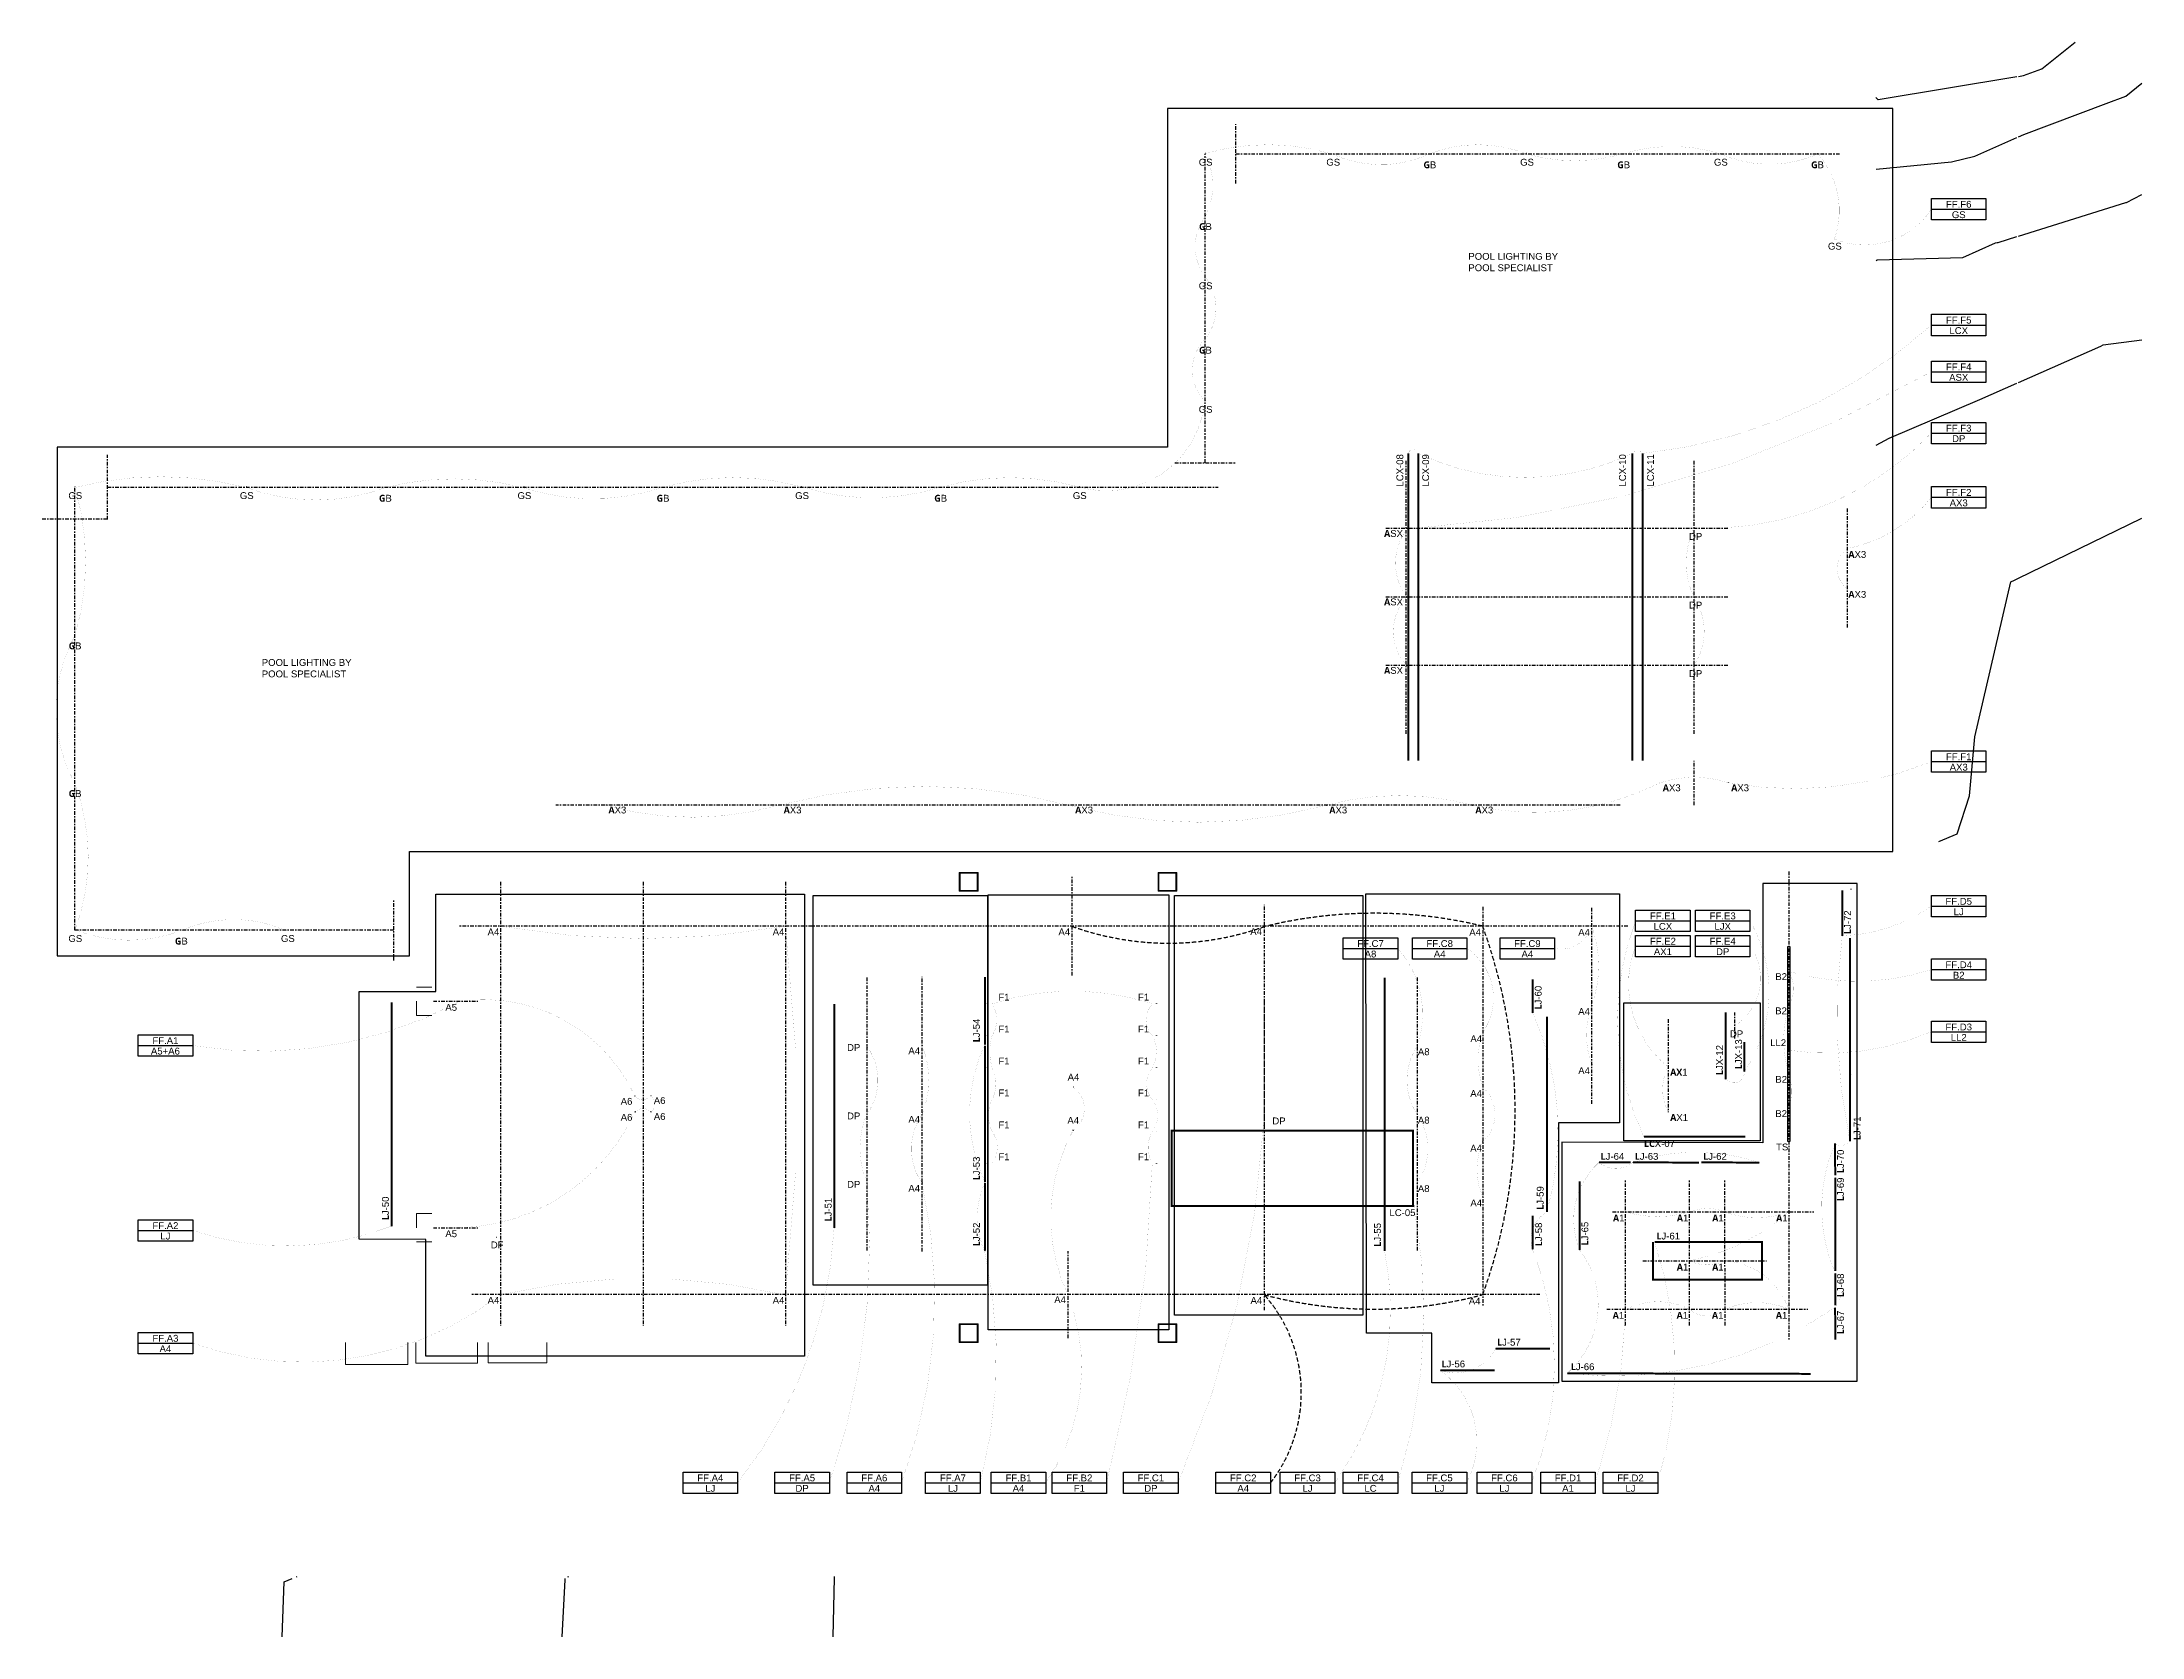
# Model space of a CAD drawing. Header units: millimetres. Extents: x 47511 to 319330, y -16764 to 12078.
# Drawn here: x 282496 to 319330, y -15893 to 12078 of the extents above; entities that cross this region are included whole.
import ezdxf

# ---------------------------------------------------------------- set-up
doc = ezdxf.new("R2010")
doc.units = ezdxf.units.MM
for name, pattern in [('ACAD_ISO02W100', [15, 12, -3]), ('Center 1_4_', [13.493749999999999, 6.349999999999999, -2.38125, 2.38125, -2.38125]), ('Dash - Tight', [4.5, 3, -1.5]), ('DASHDOT', [25.4, 12.7, -6.35, 0, -6.35])]:
    doc.linetypes.add(name, pattern=pattern)
doc.layers.add('0-CountArea', color=152, linetype='Continuous', plot=False, transparency=0.5)
for name, color, linetype, lineweight in [('A-LABEL-FF', 7, 'Continuous', 9), ('E-EQPM', 7, 'Continuous', 5), ('E-LUM-BLD', 91, 'Continuous', 30), ('E-LUM-CIRC', 5, 'Dash - Tight', 30), ('E-LUM-DIM', 7, 'Center 1_4_', 30), ('E-LUM-DL', 131, 'Continuous', 30), ('E-LUM-FL', 21, 'Continuous', 30), ('E-LUM-FLMP', 105, 'Continuous', 30), ('E-LUM-GFIT', 252, 'Continuous', 30), ('E-LUM-LED', 20, 'DASHDOT', 30), ('E-LUM-LL', 175, 'Continuous', 30), ('E-LUM-PDT', 135, 'Continuous', 30), ('E-LUM-SP', 143, 'Continuous', 30), ('E-LUM-SPK', 71, 'Continuous', 30), ('E-LUM-TRK', 31, 'Continuous', 30), ('Primary Contours', 7, 'Continuous', 25), ('S-COLS', 7, 'Continuous', 5)]:
    doc.layers.add(name, color=color, linetype=linetype, lineweight=lineweight)
doc.layers.add('Specialty Equipment', color=7, linetype='Continuous', lineweight=5, true_color=0x008040)
doc.styles.add('1-1', font='Yu Gothic UI Semibold.ttf', dxfattribs={"height": 1.5})
doc.styles.add('Arial_1', font='arial.ttf', dxfattribs={"height": 119.9999999999999})

msp = doc.modelspace()

# ---------------------------------------------------------------- texts
at = {"layer": 'A-LABEL-FF', "ltscale": 10, "char_height": 1, "width": 40.59131273021456, "attachment_point": 1, "style": '1-1'}
for s, insert in [('EXTERIOR', (298396.1211043951, 1525.244977957766)), ('BAR', (297647.7562659618, -4760.50692650854)), ('STAIRS', (300545.1000872018, -5070.327826424771)), ('DINING', (304236.6706697972, -5070.327826424771)), ('FOH KITCHEN', (307296.5732389113, -5070.327826424771)), ('LIVING ROOM', (292150.2343168081, -7708.851725772874)), ('FF ROOM LABEL', (282690.7344693464, -11634.75750436253))]:
    msp.add_mtext(s, dxfattribs=dict(at, insert=insert))
at = {"layer": 'E-LUM-BLD', "color": 7, "lineweight": 0, "char_height": 119.9999999999999, "attachment_point": 1, "style": 'Arial_1'}
for insert in [(306727.7304146474, 9983.831654667534), (310126.8970813142, 9983.831654667534), (313526.0637479809, 9983.831654667534), (302789.8137479807, 8900.331654667498), (302789.8137479807, 6733.331654667461), (288406.3439797197, 4137.206158011839), (293276.3752684707, 4137.206158011839), (298146.4065572218, 4137.206158011839), (282963.8126909687, 1548.165652443167), (282963.8126909687, -1040.874853125497), (284827.8963766394, -3629.915358694168)]:
    msp.add_mtext_dynamic_manual_height_columns('{\\fYu Gothic UI Semibold|b1|i0|c128|p34;G}B', width=41.12165479621808, gutter_width=597.4034271367638, heights=[0], dxfattribs=dict(at, insert=insert))
at = {"layer": 'E-LUM-CIRC', "color": 7, "lineweight": 0, "char_height": 119.9999999999999, "attachment_point": 1, "style": 'Arial_1'}
for s, insert in [('\\pxqc;FF.F6', (315637.0554755626, 9292.492621591926)), ('\\pxqc;GS', (315637.0554755626, 9109.334414759447)), ('\\pxqc;FF.F5', (315637.0554755626, 7260.288578395412)), ('\\pxqc;LCX', (315637.0554755626, 7077.130371562933)), ('\\pxqc;FF.F4', (315637.0554755626, 6440.628255947871)), ('\\pxqc;ASX', (315637.0554755626, 6257.470049115393)), ('\\pxqc;FF.F3', (315637.0554755626, 5365.730243359547)), ('\\pxqc;DP', (315637.0554755626, 5182.572036527068)), ('\\pxqc;FF.F2', (315637.0554755626, 4238.46206187256)), ('\\pxqc;AX3', (315637.0554755626, 4055.303855040082)), ('\\pxqc;FF.F1', (315637.0554755626, -396.619280342682)), ('\\pxqc;AX3', (315637.0554755626, -579.7774871751608)), ('\\pxqc;FF.D5', (315637.0554755626, -2931.624295932677)), ('\\pxqc;FF.E1', (310448.3841389918, -3187.343782157142)), ('\\pxqc;FF.E3', (311497.3855904282, -3187.343782157142)), ('\\pxqc;LJ', (315637.0554755626, -3114.782502765156)), ('\\pxqc;FF.C7', (305319.8717649953, -3672.544200559336)), ('\\pxqc;FF.C8', (306532.9126275832, -3672.544200559336)), ('\\pxqc;FF.C9', (308070.8391538552, -3672.544200559336)), ('\\pxqc;FF.E2', (310448.3841389918, -3631.436362848472)), ('\\pxqc;LCX', (310448.3841389918, -3370.501988989621)), ('\\pxqc,t0;FF.E4', (311497.3855904282, -3631.436362848472)), ('\\pxqc;LJX', (311497.3855904282, -3370.501988989621)), ('\\pxqc;A8', (305319.8717649953, -3855.702407391815)), ('\\pxqc;A4', (306532.9126275832, -3855.702407391815)), ('\\pxqc;A4', (308070.8391538552, -3855.702407391815)), ('\\pxqc;AX1', (310448.3841389918, -3814.59456968095)), ('\\pxqc;DP', (311497.3855904282, -3814.59456968095)), ('\\pxqc;FF.D4', (315637.0554755626, -4044.437707078789)), ('\\pxqc;B2', (315637.0554755626, -4227.595913911267)), ('\\pxqc;FF.D3', (315637.0554755626, -5135.142360100202)), ('\\pxqc;FF.A1', (284182.4790679174, -5375.757720685593)), ('\\pxqc;LL2', (315637.0554755626, -5318.300566932681)), ('\\pxqc;A5+A6', (284182.4790679174, -5558.915927518072)), ('\\pxqc;FF.A2', (284182.4790679174, -8619.14887944216)), ('\\pxqc;LJ', (284182.4790679174, -8802.307086274639)), ('\\pxqc;FF.A3', (284182.4790679174, -10594.8203078451)), ('\\pxqc;A4', (284182.4790679174, -10777.97851467758)), ('\\pxqc;FF.A4', (293740.0628333219, -13043.05216526958)), ('\\pxqc;LJ', (293740.0628333219, -13226.21037210205)), ('\\pxqc;FF.A5', (295350.2254604516, -13043.05216526958)), ('\\pxqc;DP', (295350.2254604516, -13226.21037210205)), ('\\pxqc;FF.A6', (296616.7181944508, -13043.05216526958)), ('\\pxqc;A4', (296616.7181944508, -13226.21037210205)), ('\\pxqc;FF.A7', (297995.5444989877, -13043.05216526958)), ('\\pxqc;LJ', (297995.5444989877, -13226.21037210205)), ('\\pxqc;FF.B1', (299146.0045558662, -13043.05216526958)), ('\\pxqc;A4', (299146.0045558662, -13226.21037210205)), ('\\pxqc;FF.B2', (300213.0123599804, -13043.05216526958)), ('\\pxqc;F1', (300213.0123599804, -13226.21037210205)), ('\\pxqc;FF.C1', (301467.0255302264, -13043.05216526958)), ('\\pxqc;DP', (301467.0255302264, -13226.21037210205)), ('\\pxqc;FF.C2', (303087.5775873738, -13043.05216526958)), ('\\pxqc;A4', (303087.5775873738, -13226.21037210205)), ('\\pxqc;FF.C3', (304215.5149405144, -13043.05216526958)), ('\\pxqc;LJ', (304215.5149405144, -13226.21037210205)), ('\\pxqc;FF.C4', (305319.8717649953, -13043.05216526958)), ('\\pxqc;LC', (305319.8717649953, -13226.21037210205)), ('\\pxqc;FF.C5', (306528.3182701365, -13043.05216526958)), ('\\pxqc;LJ', (306528.3182701365, -13226.21037210205)), ('\\pxqc;FF.C6', (307668.451593719, -13043.05216526958)), ('\\pxqc;LJ', (307668.451593719, -13226.21037210205)), ('\\pxqc;FF.D1', (308784.057376531, -13043.05216526958)), ('\\pxqc;A1', (308784.057376531, -13226.21037210205)), ('\\pxqc;FF.D2', (309878.8748218958, -13043.05216526958)), ('\\pxqc;LJ', (309878.8748218958, -13226.21037210205))]:
    msp.add_mtext_dynamic_manual_height_columns(s, width=956.4734836841167, gutter_width=597.4034271367638, heights=[0], dxfattribs=dict(at, insert=insert))
at = {"layer": 'E-LUM-DL', "color": 7, "lineweight": 0, "char_height": 119.9999999999999, "attachment_point": 1, "style": 'Arial_1'}
for s, width, insert in [('POOL LIGHTING BY POOL SPECIALIST', 2059.173199408026, (307514.1586141014, 8379.015572692893)), ('{\\fYu Gothic UI Semibold|b1|i0|c128|p34;A}SX', 41.12165479621808, (306036.2031610869, 3519.233275969535)), ('{\\fYu Gothic UI Semibold|b1|i0|c128|p34;A}X3', 41.12165479621808, (314180.0269720843, 3151.522447954136)), ('{\\fYu Gothic UI Semibold|b1|i0|c128|p34;A}SX', 41.12165479621808, (306036.2031610869, 2318.686218503921)), ('{\\fYu Gothic UI Semibold|b1|i0|c128|p34;A}X3', 41.12165479621808, (314180.0269720842, 2451.522447954143)), ('POOL LIGHTING BY POOL SPECIALIST', 2059.173199408026, (286350.6163178822, 1256.672903271101)), ('{\\fYu Gothic UI Semibold|b1|i0|c128|p34;A}SX', 41.12165479621808, (306036.2031610868, 1118.139161038314)), ('{\\fYu Gothic UI Semibold|b1|i0|c128|p34;A}X3', 41.12165479621808, (310924.5531098489, -941.3329431515376)), ('{\\fYu Gothic UI Semibold|b1|i0|c128|p34;A}X3', 41.12165479621808, (312124.5531098489, -941.3329431515376)), ('{\\fYu Gothic UI Semibold|b1|i0|c128|p34;A}X3', 41.12165479621808, (292431.8019875516, -1330.461426445552)), ('{\\fYu Gothic UI Semibold|b1|i0|c128|p34;A}X3', 41.12165479621808, (295504.8526134648, -1330.461426445552)), ('{\\fYu Gothic UI Semibold|b1|i0|c128|p34;A}X3', 41.12165479621808, (300618.0263616382, -1330.461426445552)), ('{\\fYu Gothic UI Semibold|b1|i0|c128|p34;A}X3', 41.12165479621808, (305075.5212697245, -1330.461426445552)), ('{\\fYu Gothic UI Semibold|b1|i0|c128|p34;A}X3', 41.12165479621808, (307638.1393000711, -1330.461426445552)), ('A4', 41.12165479621808, (290312.1501381316, -3467.006573396357)), ('A4', 41.12165479621808, (295312.1501381316, -3467.006573396357)), ('A4', 41.12165479621808, (300324.4335668401, -3467.374824792409)), ('A4', 41.12165479621808, (303688.9064634578, -3462.57961512098)), ('A4', 41.12165479621808, (307530.7821372912, -3473.370381066779)), ('A4', 41.12165479621808, (309441.750863404, -3475.627832715487)), ('A5', 41.12165479621808, (289570.6701335764, -4791.348014065501)), ('A4', 41.12165479621808, (309441.750863404, -4862.817523878599)), ('A4', 41.12165479621808, (307550.035180716, -5341.261397320137)), ('A4', 41.12165479621808, (297692.1623469772, -5552.17046719083)), ('A8', 41.12165479621808, (306628.719319536, -5569.823718573127)), ('A4', 41.12165479621808, (300486.2610510089, -6014.691647246145)), ('A4', 41.12165479621808, (309441.750863404, -5902.260129289622)), ('{\\fYu Gothic UI Semibold|b1|i0|c128|p34;A\\fYu Gothic UI Semibold|b1|i0|c0|p34;X}1', 41.12165479621808, (311054.3633913111, -5928.572476791036)), ('A6', 41.12165479621808, (292646.6024061205, -6439.151720822505)), ('A6', 41.12165479621808, (293227.1283040372, -6426.363808727539)), ('A4', 41.12165479621808, (307547.8347299355, -6301.261397320137)), ('A6', 41.12165479621808, (292646.6024061205, -6719.151720822505)), ('A6', 41.12165479621808, (293227.1283040372, -6706.363808727539)), ('A4', 41.12165479621808, (297692.1623469772, -6755.607718862258)), ('A4', 41.12165479621808, (300481.2610510089, -6773.507249911221)), ('A8', 41.12165479621808, (306628.719319536, -6769.823718573127)), ('{\\fYu Gothic UI Semibold|b1|i0|c128|p34;A}X1', 41.12165479621808, (311054.3633913111, -6723.607623054442)), ('A4', 41.12165479621808, (307547.4106940664, -7261.261397320137)), ('A4', 41.12165479621808, (297692.1623469772, -7964.46885964385)), ('A8', 41.12165479621808, (306628.7193195359, -7969.823718573127)), ('A4', 41.12165479621808, (307550.035180716, -8221.261397320137)), ('A5', 41.12165479621808, (289570.6701335764, -8761.348014065552)), ('{\\fYu Gothic UI Semibold|b1|i0|c128|p34;A}1', 41.12165479621808, (310051.1193959825, -8486.389603829637)), ('{\\fYu Gothic UI Semibold|b1|i0|c128|p34;A}1', 41.12165479621808, (311171.7109548759, -8486.389603829637)), ('{\\fYu Gothic UI Semibold|b1|i0|c128|p34;A}1', 41.12165479621808, (311791.7109548759, -8486.389603829637)), ('{\\fYu Gothic UI Semibold|b1|i0|c128|p34;A}1', 41.12165479621808, (312912.3025137693, -8486.389603829637)), ('{\\fYu Gothic UI Semibold|b1|i0|c128|p34;A}1', 41.12165479621808, (311170.4805311179, -9347.293097406575)), ('{\\fYu Gothic UI Semibold|b1|i0|c128|p34;A}1', 41.12165479621808, (311790.4805311179, -9347.293097406575)), ('A4', 41.12165479621808, (290312.1501381315, -9928.290590101533)), ('A4', 41.12165479621808, (295312.1501381315, -9928.290590101533)), ('A4', 41.12165479621808, (300250.9085380286, -9917.690714855416)), ('A4', 41.12165479621808, (303693.6932852595, -9931.338076294604)), ('A4', 41.12165479621808, (307521.9747059497, -9941.795886505482)), ('{\\fYu Gothic UI Semibold|b1|i0|c128|p34;A}1', 41.12165479621808, (310046.5495300108, -10192.04916167485)), ('{\\fYu Gothic UI Semibold|b1|i0|c128|p34;A}1', 41.12165479621808, (311167.1410889042, -10192.04916167485)), ('{\\fYu Gothic UI Semibold|b1|i0|c128|p34;A}1', 41.12165479621808, (311787.1410889042, -10192.04916167485)), ('{\\fYu Gothic UI Semibold|b1|i0|c128|p34;A}1', 41.12165479621808, (312908.0551753871, -10192.04916167485))]:
    msp.add_mtext_dynamic_manual_height_columns(s, width=width, gutter_width=597.4034271367638, heights=[0], dxfattribs=dict(at, insert=insert))
at = {"layer": 'E-LUM-FLMP', "color": 7, "lineweight": 0, "insert": (290367.9125590149, -8957.027220938333), "char_height": 119.9999999999999, "attachment_point": 1, "style": 'Arial_1'}
msp.add_mtext_dynamic_manual_height_columns('DF', width=41.12165479621808, gutter_width=597.4034271367638, heights=[0], dxfattribs=at)
at = {"layer": 'E-LUM-LED', "color": 7, "lineweight": 0, "char_height": 119.9999999999999, "attachment_point": 1, "rotation": 90, "style": 'Arial_1'}
for s, heights, insert in [('LCX-08', [0], (306253.0239477855, 4281.584465353575)), ('LCX-09', [0], (306705.202182396, 4281.584465353575)), ('LCX-10', [0], (310158.318177386, 4281.584465353575)), ('LCX-11', [0], (310648.7866122208, 4281.584465353575)), ('{\\fYu Gothic UI Semibold|b1|i0|c128|p34;L}J-72', [2.03347280334728], (314104.5836124151, -3564.52583097131)), ('{\\fYu Gothic UI Semibold|b1|i0|c128|p34;L}J-60', [2.03347280334728], (308679.1540751682, -4887.459046583797)), ('{\\fYu Gothic UI Semibold|b1|i0|c128|p34;L}J-54', [2.03347280334728], (298826.146494142, -5464.109000643366)), ('{\\fYu Gothic UI Semibold|b1|i0|c128|p34;L}JX-12', [2.03347280334728], (311859.8618609484, -6037.802187119632)), ('{\\fYu Gothic UI Semibold|b1|i0|c128|p34;L}JX-13', [2.03347280334728], (312193.9880007729, -5936.794881140195)), ('{\\fYu Gothic UI Semibold|b1|i0|c128|p34;L}J-71', [2.03347280334728], (314272.6767718982, -7180.353102068533)), ('{\\fYu Gothic UI Semibold|b1|i0|c128|p34;L}J-70', [2.03347280334728], (313982.6767718982, -7760.353102068533)), ('{\\fYu Gothic UI Semibold|b1|i0|c128|p34;L}J-53', [2.03347280334728], (298826.146494142, -7883.813525086094)), ('{\\fYu Gothic UI Semibold|b1|i0|c128|p34;L}J-59', [2.03347280334728], (308714.7819143356, -8402.214938330697)), ('{\\fYu Gothic UI Semibold|b1|i0|c128|p34;L}J-69', [2.03347280334728], (313982.6767718982, -8249.992577392492)), ('{\\fYu Gothic UI Semibold|b1|i0|c128|p34;L}J-50', [2.03347280334728], (288460.3350407077, -8583.673624869145)), ('{\\fYu Gothic UI Semibold|b1|i0|c128|p34;L}J-51', [2.03347280334728], (296225.9261231115, -8605.159985898354)), ('{\\fYu Gothic UI Semibold|b1|i0|c128|p34;L}J-52', [2.03347280334728], (298826.146494142, -9040.953063760826)), ('{\\fYu Gothic UI Semibold|b1|i0|c128|p34;L}J-55', [2.03347280334728], (305861.8746665652, -9047.830501987366)), ('{\\fYu Gothic UI Semibold|b1|i0|c128|p34;L}J-58', [2.03347280334728], (308687.5247282693, -9040.861084820295)), ('{\\fYu Gothic UI Semibold|b1|i0|c128|p34;L}J-65', [2.03347280334728], (309498.482451698, -9025.61587784707)), ('{\\fYu Gothic UI Semibold|b1|i0|c128|p34;L}J-68', [2.03347280334728], (313982.6767718982, -9933.870481721184)), ('{\\fYu Gothic UI Semibold|b1|i0|c128|p34;L}J-67', [2.03347280334728], (313982.6767718982, -10584.55917631945))]:
    msp.add_mtext_dynamic_manual_height_columns(s, width=41.12165479621808, gutter_width=597.4034271367638, heights=heights, dxfattribs=dict(at, insert=insert))
at = {"layer": 'E-LUM-LED', "color": 7, "lineweight": 0, "char_height": 119.9999999999999, "attachment_point": 1, "style": 'Arial_1'}
for s, heights, insert in [('{\\fYu Gothic UI Semibold|b1|i0|c128|p34;LC}X-07', [0], (310595.6290371699, -7180.432570585021)), ('TS', [0], (312911.8328866104, -7239.738584263934)), ('{\\fYu Gothic UI Semibold|b1|i0|c128|p34;L}J-64', [2.03347280334728], (309833.9962142064, -7404.177953416918)), ('{\\fYu Gothic UI Semibold|b1|i0|c128|p34;L}J-63', [2.03347280334728], (310432.9962141965, -7404.177953416918)), ('{\\fYu Gothic UI Semibold|b1|i0|c128|p34;L}J-62', [2.03347280334728], (311632.9962141875, -7404.177953416918)), ('LC-05', [0], (306130.176090821, -8391.673108253482)), ('{\\fYu Gothic UI Semibold|b1|i0|c128|p34;L}J-61', [2.03347280334728], (310812.6496962613, -8801.839973104878)), ('{\\fYu Gothic UI Semibold|b1|i0|c128|p34;L}J-57', [2.03347280334728], (308017.6565390052, -10664.10212791212)), ('{\\fYu Gothic UI Semibold|b1|i0|c128|p34;L}J-56', [2.03347280334728], (307042.6565390052, -11045.2990514023)), ('{\\fYu Gothic UI Semibold|b1|i0|c128|p34;L}J-66', [2.03347280334728], (309310.9428278462, -11093.63353665676))]:
    msp.add_mtext_dynamic_manual_height_columns(s, width=41.12165479621808, gutter_width=597.4034271367638, heights=heights, dxfattribs=dict(at, insert=insert))
at = {"layer": 'E-LUM-LL', "color": 7, "lineweight": 0, "char_height": 119.9999999999999, "attachment_point": 1, "style": 'Arial_1'}
for s, insert in [('F1', (299271.110844318, -4611.691701017109)), ('F1', (301720.5629164782, -4611.691701017116)), ('F1', (299271.110844318, -5171.69170101724)), ('F1', (301720.5629164782, -5171.691701017247)), ('LL2', (312807.9909968419, -5411.461237817835)), ('F1', (299271.110844318, -5731.691701017371)), ('F1', (301720.5629164782, -5731.691701017378)), ('F1', (299271.110844318, -6291.691701017386)), ('F1', (301720.5629164782, -6291.691701017393)), ('F1', (299271.1108443181, -6851.691701017386)), ('F1', (301720.5629164783, -6851.691701017393)), ('F1', (299271.1108443181, -7411.691701017386)), ('F1', (301720.5629164783, -7411.691701017393))]:
    msp.add_mtext_dynamic_manual_height_columns(s, width=41.12165479621808, gutter_width=597.4034271367638, heights=[0], dxfattribs=dict(at, insert=insert))
at = {"layer": 'E-LUM-PDT', "color": 7, "lineweight": 0, "char_height": 119.9999999999999, "attachment_point": 1, "style": 'Arial_1'}
for insert in [(311383.7800873839, 3467.092915273504), (311383.7800873839, 2262.882128837759), (311383.7800873838, 1062.335071372145), (296616.9365895489, -5495.04335821858), (312101.725866815, -5255.556548771572), (296616.9365895489, -6695.04335821858), (304076.6041325814, -6782.590947941491), (296616.9365895489, -7895.04335821858)]:
    msp.add_mtext_dynamic_manual_height_columns('DP', width=41.12165479621808, gutter_width=597.4034271367638, heights=[0], dxfattribs=dict(at, insert=insert))
at = {"layer": 'E-LUM-SP', "color": 7, "lineweight": 0, "char_height": 119.9999999999999, "attachment_point": 1, "style": 'Arial_1'}
for insert in [(312898.7251550328, -4252.259685070028), (312896.7816821647, -4852.259685069963), (312898.7251550325, -6054.259685074598), (312898.7251550325, -6654.259685074299)]:
    msp.add_mtext_dynamic_manual_height_columns('B2', width=41.12165479621808, gutter_width=597.4034271367638, heights=[0], dxfattribs=dict(at, insert=insert))
at = {"layer": 'E-LUM-SPK', "color": 7, "lineweight": 0, "char_height": 119.9999999999999, "attachment_point": 1, "style": 'Arial_1'}
for insert in [(302785.0973246443, 10029.89968254293), (305023.4306579776, 10029.89968254295), (308422.5973246443, 10029.89968254295), (311821.7639913111, 10029.89968254295), (313821.3473246444, 8557.211644902622), (302785.0973246443, 7862.899682542899), (302785.0973246443, 5695.899682542862), (282959.0962676322, 4183.274185887261), (285966.6119120077, 4183.274185887261), (290836.6432007587, 4183.274185887261), (295706.6744895098, 4183.274185887261), (300576.7057782608, 4183.274185887261), (282959.0962676322, -3583.847330818746), (286687.2636389736, -3583.847330818746)]:
    msp.add_mtext_dynamic_manual_height_columns('GS', width=41.12165479621808, gutter_width=597.4034271367638, heights=[0], dxfattribs=dict(at, insert=insert))

# ---------------------------------------------------------------- blocks, each defined once
blk = doc.blocks.new('S_COL_Square_Finish - 300 x 300-6801514-S_1000_L1_First floor')
at = {"layer": 'S-COLS'}
for p, q in [((164.9999999999999, 164.9999999999999), (-165.0000000000001, 164.9999999999999)), ((-165.0000000000001, 164.9999999999999), (-165, -165.0000000000003)), ((150.0000000000004, 149.9999999999998), (-150.0000000000001, 149.9999999999998)), ((-150.0000000000001, 149.9999999999998), (-150.0000000000001, -149.9999999999995)), ((-150.0000000000001, -150.0000000000003), (-150.0000000000001, 149.9999999999998)), ((-150.0000000000001, 149.9999999999998), (150.0000000000004, 149.9999999999998)), ((150.0000000000004, -149.9999999999995), (150.0000000000004, 149.9999999999998)), ((150.0000000000004, 149.9999999999998), (150.0000000000004, -150.0000000000003)), ((164.9999999999999, -165.0000000000003), (164.9999999999999, 164.9999999999999)), ((-165, -165.0000000000003), (164.9999999999999, -165.0000000000003)), ((-150.0000000000001, -149.9999999999995), (150.0000000000004, -149.9999999999995)), ((150.0000000000004, -150.0000000000003), (-150.0000000000001, -150.0000000000003))]:
    blk.add_line(p, q, dxfattribs=at)
blk = doc.blocks.new('Electrical Equipment 1 - Electrical Equipment 1-7111956-S_1000_L1_First floor')
at = {"layer": 'E-EQPM'}
for p, q in [((-17912.50800418545, -18360.23839176353), (-17912.50800418545, -18741.9171617766)), ((-16820.3076261485, -18741.9171617766), (-16820.3076261485, -18360.23839176354)), ((-16682.8466092291, -18360.23839176355), (-16682.8466092291, -18721.09015819313)), ((-15599.14667069508, -18721.09015819313), (-15599.14667069508, -18360.23839176355)), ((-15410.28067546606, -18360.23839176489), (-15410.28067546606, -18716.46759405257)), ((-14383.16012606985, -18716.46759405257), (-14383.16012606985, -18360.23839176489)), ((-17912.50800418545, -18741.9171617766), (-16820.3076261485, -18741.9171617766)), ((-16682.8466092291, -18721.09015819313), (-15599.14667069508, -18721.09015819313)), ((-15410.28067546606, -18716.46759405257), (-14383.16012606985, -18716.46759405257))]:
    blk.add_line(p, q, dxfattribs=at)
blk = doc.blocks.new('LC')
at = {"layer": 'E-LUM-LED', "lineweight": 0, "ltscale": 100}
for p, q in [((-0.3484143489331473, 0.3741107117366482), (-0.3484143489331473, 0.4991107117366482)), ((-0.3484143489331473, 0.4991107117366482), (0.1515856510668527, 0.4991107117366482)), ((0, 0.3741107117366482), (-0.3484143489331473, 0.3741107117366482)), ((0, -0.3741107117366482), (0, 0.3741107117366482)), ((0.1515856510668527, 0.4991107117366482), (0.1515856510668527, -0.4991107117366482)), ((-0.3484143489331473, -0.3741107117366482), (-0.3484143489331473, -0.4991107117366482)), ((-0.3484143489331473, -0.3741107117366482), (0, -0.3741107117366482)), ((-0.3484143489331473, -0.4991107117366482), (0.1515856510668527, -0.4991107117366482))]:
    blk.add_line(p, q, dxfattribs=at)
blk = doc.blocks.new('LJX')
at = {"layer": 'E-LUM-LED', "color": 3, "lineweight": 0, "ltscale": 100}
for p, q in [((-0.3484143489331473, 0.3741107117366482), (-0.3484143489331473, 0.4991107117366482)), ((-0.3484143489331473, 0.4991107117366482), (0.1515856510668527, 0.4991107117366482)), ((0, 0.3741107117366482), (-0.3484143489331473, 0.3741107117366482)), ((0, -0.3741107117366482), (0, 0.3741107117366482)), ((0.1515856510668527, 0.4991107117366482), (0.1515856510668527, -0.4991107117366482)), ((-0.3484143489331473, -0.3741107117366482), (-0.3484143489331473, -0.4991107117366482)), ((-0.3484143489331473, -0.3741107117366482), (0, -0.3741107117366482)), ((-0.3484143489331473, -0.4991107117366482), (0.1515856510668527, -0.4991107117366482))]:
    blk.add_line(p, q, dxfattribs=at)
blk = doc.blocks.new('DF')
at = {"layer": 'E-LUM-FLMP', "lineweight": 30}
for p, q in [((-0.5284937445248943, 0), (-1.5, 0)), ((0, 1.5), (0, 0.5284937445285323)), ((1.5, 0), (0.5284937445248943, 0)), ((0, -0.5284937445285323), (0, -1.5))]:
    blk.add_line(p, q, dxfattribs=at)
for radius in [0.8692723396954951, 0.5284937445268401]:
    blk.add_circle((0, 0), radius, dxfattribs=at)
at = {"layer": 'E-LUM-GFIT', "lineweight": 30}
blk.add_circle((0, 0), 0.8692723396954951, dxfattribs=at)
at = {"layer": 'E-LUM-FLMP', "lineweight": 30, "style": '1-1'}
blk.add_text('F', height=0.867345597444381, dxfattribs=at).set_placement((-0.331717095024942, -0.4298848593825824))
blk = doc.blocks.new('DP')
at = {"layer": 'E-LUM-GFIT', "lineweight": 30}
blk.add_circle((0, 0), 0.8692723396954951, dxfattribs=at)
at = {"layer": 'E-LUM-PDT', "lineweight": 30}
for p, q in [((-0.5284937445539981, 0), (-1.5, 0)), ((0, 1.5), (0, 0.5284937445539981)), ((1.5, 0), (0.5284937445539981, 0)), ((0, -0.5284937445539981), (0, -1.5))]:
    blk.add_line(p, q, dxfattribs=at)
for radius in [0.8692723396954951, 0.5284937445268401]:
    blk.add_circle((0, 0), radius, dxfattribs=at)
at = {"layer": 'E-LUM-PDT', "lineweight": 30, "insert": (-0.2037465251050889, 0.4385649404139258), "char_height": 0.867345597444381, "attachment_point": 1, "style": '1-1'}
blk.add_mtext_dynamic_manual_height_columns('P', width=0.867345597444381, gutter_width=4.336727987221905, heights=[0], dxfattribs=at)
blk = doc.blocks.new('LCX')
at = {"layer": 'E-LUM-LED', "lineweight": 0, "ltscale": 100}
for p, q in [((-0.3484143489331473, 0.3741107117366482), (-0.3484143489331473, 0.4991107117366482)), ((-0.3484143489331473, 0.4991107117366482), (0.1515856510668527, 0.4991107117366482)), ((0, 0.3741107117366482), (-0.3484143489331473, 0.3741107117366482)), ((0, -0.3741107117366482), (0, 0.3741107117366482)), ((0.1515856510668527, 0.4991107117366482), (0.1515856510668527, -0.4991107117366482)), ((-0.3484143489331473, -0.3741107117366482), (-0.3484143489331473, -0.4991107117366482)), ((-0.3484143489331473, -0.3741107117366482), (0, -0.3741107117366482)), ((-0.3484143489331473, -0.4991107117366482), (0.1515856510668527, -0.4991107117366482))]:
    blk.add_line(p, q, dxfattribs=at)
blk = doc.blocks.new('TS')
at = {"layer": 'E-LUM-TRK', "linetype": 'ByBlock', "lineweight": 0, "ltscale": 10}
h = blk.add_hatch(color=256, dxfattribs=at)
h.dxf.hatch_style = 1
h.paths.add_polyline_path([(0.3484143489331473, 0.3741107117366482), (0, 0.3741107117366482), (0, -0.3741107117366482), (0.3484143489331473, -0.3741107117366482)])
blk.add_lwpolyline([(0, 0.3741107117366482), (0.3484143489331473, 0.3741107117366482), (0.3484143489331473, -0.3741107117366482), (0, -0.3741107117366482)], close=True, dxfattribs=at)
blk = doc.blocks.new('GS')
at = {"layer": 'E-LUM-SPK', "lineweight": 0}
h = blk.add_hatch(color=256, dxfattribs=at)
h.dxf.hatch_style = 1
h.paths.add_polyline_path([(-1.5, -1.085142304574674), (1.5, -1.085142304574674), (0, 1.512933906774379)])
at = {"layer": 'E-LUM-GFIT', "lineweight": 0}
blk.add_lwpolyline([(-1.5, -1.085142304574674), (1.5, -1.085142304574674), (0, 1.512933906774379), (-1.5, -1.085142304574674)], dxfattribs=at)
at = {"layer": 'E-LUM-SPK', "lineweight": 0}
blk.add_lwpolyline([(-1.5, -1.085142304574674), (1.5, -1.085142304574674), (0, 1.512933906774379), (-1.5, -1.085142304574674)], dxfattribs=at)
blk = doc.blocks.new('GB')
at = {"layer": 'E-LUM-BLD', "lineweight": 30}
for p, q in [((-0.5284937445248943, 0), (-1.5, 0)), ((0, 1.5), (0, 0.5284937445267133)), ((1.5, 0), (0.5284937445248943, 0)), ((0, -0.5284937445267133), (0, -1.5))]:
    blk.add_line(p, q, dxfattribs=at)
for radius in [0.8692723396954951, 0.5284937445268401]:
    blk.add_circle((0, 0), radius, dxfattribs=at)
at = {"layer": 'E-LUM-GFIT', "lineweight": 30}
blk.add_circle((0, 0), 0.8692723396954951, dxfattribs=at)
at = {"layer": 'E-LUM-BLD', "lineweight": 30, "style": '1-1'}
blk.add_text('B', height=0.867345597444381, dxfattribs=at).set_placement((-0.3311325017639319, -0.4383899122781258))
blk = doc.blocks.new('F1')
at = {"layer": 'E-LUM-FL', "lineweight": 30, "ltscale": 100}
h = blk.add_hatch(color=256, dxfattribs=at)
h.dxf.hatch_style = 1
h.paths.add_polyline_path([(1.5, 1.5), (-1.5, 1.5), (0, 0)])
for p, q in [((1.5, 1.5), (-1.5, 1.5)), ((-1.5, 1.5), (0, 0)), ((0, 0), (1.5, 1.5))]:
    blk.add_line(p, q, dxfattribs=at)
at = {"layer": 'E-LUM-FL', "lineweight": 30}
blk.add_lwpolyline([(-1.5, 3), (1.5, 3), (1.5, 0), (-1.5, 0)], close=True, dxfattribs=at)
at = {"layer": 'E-LUM-GFIT', "lineweight": 30}
blk.add_lwpolyline([(-1.5, 3), (1.5, 3), (1.5, 0), (-1.5, 0)], close=True, dxfattribs=at)
blk = doc.blocks.new('A5')
at = {"layer": 'E-LUM-DL', "lineweight": 30}
for p, q in [((1.455191522836685e-11, 1.499999999956344), (1.455191522836685e-11, -1.500000000043656)), ((1.500000000014552, -4.365574568510056e-11), (-1.499999999985448, -4.365574568510056e-11))]:
    blk.add_line(p, q, dxfattribs=at)
blk.add_circle((1.455191522836685e-11, -4.365574568510056e-11), 0.8692723396954951, dxfattribs=at)
at = {"layer": 'E-LUM-GFIT', "lineweight": 0}
blk.add_circle((1.455191522836685e-11, -4.365574568510056e-11), 0.8692723396954951, dxfattribs=at)
blk = doc.blocks.new('A4')
at = {"layer": 'E-LUM-DL', "lineweight": 30}
for p, q in [((0, 1.499999999992724), (0, -1.500000000007276)), ((1.5, -7.275957614183426e-12), (-1.5, -7.275957614183426e-12))]:
    blk.add_line(p, q, dxfattribs=at)
blk.add_circle((0, -7.275957614183426e-12), 0.8692723396954951, dxfattribs=at)
at = {"layer": 'E-LUM-GFIT', "lineweight": 0}
blk.add_circle((0, -7.275957614183426e-12), 0.8692723396954951, dxfattribs=at)
blk = doc.blocks.new('A6')
at = {"layer": 'E-LUM-DL', "lineweight": 30}
for p, q in [((1.455191522836685e-11, 1.499999999992724), (1.455191522836685e-11, -1.500000000007276)), ((1.500000000014552, -7.275957614183426e-12), (-1.499999999985448, -7.275957614183426e-12))]:
    blk.add_line(p, q, dxfattribs=at)
blk.add_circle((1.455191522836685e-11, -7.275957614183426e-12), 0.8692723396954951, dxfattribs=at)
at = {"layer": 'E-LUM-GFIT', "lineweight": 0}
blk.add_circle((1.455191522836685e-11, -7.275957614183426e-12), 0.8692723396954951, dxfattribs=at)
blk = doc.blocks.new('A8')
at = {"layer": 'E-LUM-DL', "lineweight": 30}
for p, q in [((1.5, 0), (-1.5, 0)), ((0, 1.5), (0, -1.5))]:
    blk.add_line(p, q, dxfattribs=at)
blk.add_circle((0, 0), 0.8692723396954951, dxfattribs=at)
at = {"layer": 'E-LUM-GFIT', "lineweight": 0}
blk.add_circle((0, 0), 0.8692723396954951, dxfattribs=at)
blk = doc.blocks.new('AX1')
at = {"layer": 'E-LUM-DL', "lineweight": 0, "ltscale": 100}
h = blk.add_hatch(color=256, dxfattribs=at)
h.dxf.hatch_style = 1
edge = h.paths.add_edge_path()
edge.add_arc((0, 7.275957614183426e-12), 0.8692723396954951, 0, 360)
at = {"layer": 'E-LUM-DL', "lineweight": 30}
for p, q in [((1.5, 7.275957614183426e-12), (-1.5, 7.275957614183426e-12)), ((0, 1.500000000007276), (0, -1.499999999992724))]:
    blk.add_line(p, q, dxfattribs=at)
blk.add_circle((0, 7.275957614183426e-12), 0.8692723396954951, dxfattribs=at)
at = {"layer": 'E-LUM-GFIT', "lineweight": 0}
blk.add_circle((0, 7.275957614183426e-12), 0.8692723396954951, dxfattribs=at)
blk = doc.blocks.new('B2')
at = {"layer": 'E-LUM-SP', "lineweight": 30}
h = blk.add_hatch(color=256, dxfattribs=at)
h.dxf.hatch_style = 1
h.paths.add_polyline_path([(-0.6281498283947955, 0.647336055387882), (-1.852577966032776e-09, -1.806318539188112e-09), (0.6468912980985457, 0.628607842232922, 0.4140062720843436)])
h.paths.add_polyline_path([(-0.6468913017972082, -0.6286078458392492, 0.4140062720825565), (0.6281498246921091, -0.6473360590030641), (-1.852578038891162e-09, -1.806318650210414e-09)])
at = {"layer": 'E-LUM-GFIT', "lineweight": 30}
blk.add_circle((-1.84809323400259e-09, -1.80443748831749e-09), 0.9020067491609749, dxfattribs=at)
at = {"layer": 'E-LUM-SP', "lineweight": 30}
for p, q in [((0.6468912980926689, 0.6286078422272112), (-1.15143536234973, -1.11889169128699)), ((1.11810587279615, -1.152257342073426), (-0.6281498283933615, 0.647336055386404))]:
    blk.add_line(p, q, dxfattribs=at)
blk.add_circle((-1.84809323400259e-09, -1.80443748831749e-09), 0.9020067491609749, dxfattribs=at)
blk.add_arc((0.008444299761322327, 0.5723499693995109), 2.050760635824496, 235.5570683131921, 302.7583856841853, dxfattribs=at)
blk = doc.blocks.new('LL2')
at = {"layer": 'E-LUM-LL', "lineweight": 0, "ltscale": 100}
for p, q in [((0.3484143489331473, 0.4991107117384672), (-0.1515856510668527, 0.4991107117384672)), ((-0.1515856510668527, -0.4991107117384672), (-0.1515856510668527, 0.4991107117384672)), ((0.3484143489331473, 0.3741107117384672), (0, 0.3741107117384672)), ((0, 0.3741107117384672), (0, -0.3741107117384672)), ((0.3484143489331473, 0.3741107117384672), (0.3484143489331473, 0.4991107117384672)), ((0.3484143489331473, -0.4991107117384672), (-0.1515856510668527, -0.4991107117384672)), ((0, -0.3741107117384672), (0.3484143489331473, -0.3741107117384672)), ((0.3484143489331473, -0.3741107117384672), (0.3484143489331473, -0.4991107117384672))]:
    blk.add_line(p, q, dxfattribs=at)
blk = doc.blocks.new('A1')
at = {"layer": 'E-LUM-DL', "lineweight": 30}
for p, q in [((1.5, 0), (-1.5, 0)), ((0, 1.5), (0, -1.5))]:
    blk.add_line(p, q, dxfattribs=at)
blk.add_circle((0, 0), 0.8692723396954951, dxfattribs=at)
at = {"layer": 'E-LUM-GFIT', "lineweight": 0}
blk.add_circle((0, 0), 0.8692723396954951, dxfattribs=at)
blk = doc.blocks.new('AX3')
at = {"layer": 'E-LUM-DL', "lineweight": 0, "ltscale": 100}
h = blk.add_hatch(color=256, dxfattribs=at)
h.dxf.hatch_style = 1
edge = h.paths.add_edge_path()
edge.add_arc((2.91038304567337e-11, -2.91038304567337e-11), 0.8692723396954951, 0, 360)
at = {"layer": 'E-LUM-DL', "lineweight": 30}
for p, q in [((2.91038304567337e-11, 1.499999999970896), (2.91038304567337e-11, -1.500000000029104)), ((-1.499999999970896, -2.91038304567337e-11), (1.500000000029104, -2.91038304567337e-11))]:
    blk.add_line(p, q, dxfattribs=at)
blk.add_circle((2.91038304567337e-11, -2.91038304567337e-11), 0.8692723396954951, dxfattribs=at)
at = {"layer": 'E-LUM-GFIT', "lineweight": 0}
blk.add_circle((2.91038304567337e-11, -2.91038304567337e-11), 0.8692723396954951, dxfattribs=at)
blk = doc.blocks.new('ASX')
at = {"layer": 'E-LUM-DL', "lineweight": 0, "ltscale": 100}
h = blk.add_hatch(color=256, dxfattribs=at)
h.dxf.hatch_style = 1
edge = h.paths.add_edge_path()
edge.add_arc((0, 0), 0.8692723396954951, 0, 360)
at = {"layer": 'E-LUM-DL', "lineweight": 30}
for p, q in [((-1.5, 0), (1.5, 0)), ((0, 1.5), (0, -1.5))]:
    blk.add_line(p, q, dxfattribs=at)
blk.add_circle((0, 0), 0.8692723396954951, dxfattribs=at)
at = {"layer": 'E-LUM-GFIT', "lineweight": 0}
blk.add_circle((0, 0), 0.8692723396954951, dxfattribs=at)

# ---------------------------------------------------------------- linework, layer by layer
at = {"layer": '0-CountArea', "ltscale": 10}
for points in [[(282764.0430158731, -3945.222929561394), (288940.2409391813, -3945.222929561394), (288940.2409391813, -2120.688739708101), (314960.692718828, -2120.688739708101), (314960.692718828, 10912.32907253737), (302238.4860912731, 10912.32907253737), (302238.4860912731, 4972.899369895749), (282764.2362092598, 4972.899369895749)], [(288061.4428614816, -8916.925318150548), (288061.4428614816, -4573.906889469828), (289406.6177941711, -4573.906889469828), (289406.6177941711, -2863.616224347206), (295869.869012814, -2863.616224347206), (295869.869012814, -10968.63650018256), (289226.5097964626, -10968.63650018256), (289226.5097964626, -8921.706997818605)], [(296020.8930219511, -2888.066411083099), (299077.337793958, -2888.066411083099), (299077.337793958, -9725.629796547699), (296020.8930219511, -9725.629796547699)], [(299094.3964054933, -2875.777932590689), (302263.3781478677, -2875.777932590689), (302263.3781478677, -10508.88198556827), (299094.3964054933, -10508.88198556827)], [(302360.3058216167, -2887.812576454715), (305661.131479497, -2887.812576454715), (305661.131479497, -10248.55236731435), (302360.3058216167, -10248.55236731435)], [(305716.2557495089, -2861.718788440281), (310165.1487823986, -2861.718788440281), (310165.1487823986, -6874.103936591418), (309092.7344795816, -6874.103936591418), (309092.7344795816, -11434.76570529607), (306873.0860849292, -11434.76570529607), (306873.0860849292, -10562.50815391162), (305728.9977646554, -10562.50815391162)], [(309153.5291023114, -7218.168552757881), (309153.5291023114, -11408.68897073163), (314336.0219565857, -11408.68897073163), (314336.0219565857, -2677.843520183756), (312677.7628271523, -2677.843520183756), (312677.7628271523, -7225.431316854723)], [(310242.0667245005, -4769.325728311669), (312634.5626906775, -4769.325728311669), (312634.5626906775, -7190.695633327763), (310242.0667245005, -7190.695633327763)]]:
    msp.add_lwpolyline(points, close=True, dxfattribs=at)
at = {"layer": 'E-LUM-CIRC', "linetype": 'ByBlock', "ltscale": 10}
for p, q in [((315637.0554755626, 9147.28377748972), (316593.5289592468, 9147.28377748972)), ((315637.0554755626, 7115.079734293206), (316593.5289592468, 7115.079734293206)), ((315637.0554755626, 6295.419411845665), (316593.5289592468, 6295.419411845665)), ((315637.0554755626, 5220.521399257341), (316593.5289592468, 5220.521399257341)), ((315637.0554755626, 4093.253217770354), (316593.5289592468, 4093.253217770354)), ((315637.0554755626, -541.8281244448881), (316593.5289592468, -541.8281244448881)), ((315637.0554755626, -3076.833140034883), (316593.5289592468, -3076.833140034883)), ((310448.3841389918, -3332.552626259348), (311404.8576226759, -3332.552626259348)), ((311497.3855904282, -3332.552626259348), (312453.8590741123, -3332.552626259348)), ((305319.8717649953, -3817.753044661542), (306276.3452486795, -3817.753044661542)), ((306532.9126275832, -3817.753044661542), (307489.3861112673, -3817.753044661542)), ((308070.8391538552, -3817.753044661542), (309027.3126375393, -3817.753044661542)), ((310448.3841389918, -3776.645206950678), (311404.8576226759, -3776.645206950678)), ((311497.3855904282, -3776.645206950678), (312453.8590741123, -3776.645206950678)), ((315637.0554755626, -4189.646551180995), (316593.5289592468, -4189.646551180995)), ((284182.4790679174, -5520.966564787799), (285138.9525516015, -5520.966564787799)), ((315637.0554755626, -5280.351204202409), (316593.5289592468, -5280.351204202409)), ((284182.4790679174, -8764.357723544366), (285138.9525516015, -8764.357723544366)), ((284182.4790679174, -10740.02915194731), (285138.9525516015, -10740.02915194731)), ((293740.0628333219, -13188.26100937178), (294696.536317006, -13188.26100937178)), ((295350.2254604516, -13188.26100937178), (296306.6989441357, -13188.26100937178)), ((296616.7181944508, -13188.26100937178), (297573.1916781349, -13188.26100937178)), ((297995.5444989877, -13188.26100937178), (298952.0179826718, -13188.26100937178)), ((299146.0045558662, -13188.26100937178), (300102.4780395503, -13188.26100937178)), ((300213.0123599804, -13188.26100937178), (301169.4858436646, -13188.26100937178)), ((301467.0255302264, -13188.26100937178), (302423.4990139105, -13188.26100937178)), ((303087.5775873738, -13188.26100937178), (304044.051071058, -13188.26100937178)), ((304215.5149405144, -13188.26100937178), (305171.9884241985, -13188.26100937178)), ((305319.8717649953, -13188.26100937178), (306276.3452486795, -13188.26100937178)), ((306528.3182701365, -13188.26100937178), (307484.7917538207, -13188.26100937178)), ((307668.451593719, -13188.26100937178), (308624.9250774031, -13188.26100937178)), ((308784.057376531, -13188.26100937178), (309740.5308602151, -13188.26100937178)), ((309878.8748218958, -13188.26100937178), (310835.3483055799, -13188.26100937178))]:
    msp.add_line(p, q, dxfattribs=at)
at = {"layer": 'E-LUM-CIRC', "ltscale": 25, "const_width": 1}
for points in [[(286788.1198299707, -3510.202228207156, 0.212331724357898), (284937.7055522231, -3503.918225416812, -0.189343969761523), (283076.6860510896, -3490.763097584262, 0.1824490363240383), (283067.1692719546, -914.7024292493152, -0.2539973538494228), (283078.0872499174, 1677.236178408595, 0.1442954061636364), (283073.4812279643, 4265.501810792237, -0.1264756482299224), (286087.8069255307, 4262.90103868673, 0.1793515035428983), (288524.4333644655, 4265.781270728665, -0.1292233753339968), (290971.2691626012, 4252.159521717913, 0.1598053710522576), (293389.0063915323, 4268.808667911435, -0.1386674039396144), (295833.2679789182, 4273.832280750023, 0.1554488070952688), (298254.8909465341, 4272.095014209495, -0.1372680914327024), (300693.9873446928, 4272.474464398445, 0.4684409727674993), (302891.0233647144, 5780.207483476595, -0.4043060089722051), (302891.0233647144, 6862.037406211588, 0.3523702010786354), (302902.0499683928, 7950.183123509618, -0.3338674283111586), (302902.870128997, 9024.935787451206, 0.2443299222410427), (302892.7074278216, 10120.27003474672, -0.1457099926867244), (305146.3184908351, 10107.26566144857, 0.2199228359237566), (306838.889397409, 10119.09630301372, -0.1896626965396343), (308543.5192164749, 10111.30526764876, 0.1400046982993048), (310236.9044513998, 10118.43739288846, -0.1538044748503228), (311948.2479229136, 10112.27799333572, 0.2110086021950124), (313646.8734373254, 10115.28077753317, -0.2700152645238595), (313934.4815257444, 8621.284880834035, 0.35735069707405), (315637.0554755626, 9147.28377748972)], [(306458.4077802364, 4862.280044293366, -0.7637118219229609), (306637.1189533071, 4862.280044293366, 0.2249127921318162), (310391.1150578708, 4862.437464844654, -0.496972062786433), (310571.6568294101, 4862.438490385757, 0.1587508899685325), (315637.0554755626, 7115.079734293206)], [(306426.1765620398, 1150.410100000663, -0.3871646514384478), (306435.1290706791, 2345.933041968368, -0.3360693703317456), (306436.3472825633, 3535.322222909643, 0.1168864108928352), (315637.0554755626, 6295.419411845665)], [(311473.342126672, 1147.165288115139, 0.2983175502109385), (311471.2636574431, 2345.1951651821, -0.2245924799679649), (311473.5477135969, 3557.025016071377, 0.2177505522023009), (315637.0554755626, 5220.521399257341)], [(314162.4212898884, 2488.88372184684, -0.4915270832342545), (314155.5290246867, 3191.425491173854, 0.1775445941109707), (315637.0554755626, 4093.253217770354)], [(292383.1322653058, -1309.614700570368, 0.1383731717315941), (295447.2566566945, -1300.840684107985, -0.1310699887292118), (300565.9212711879, -1320.511587008499, 0.1307524701662448), (305023.0129939926, -1306.450906427825, -0.1325116400332041), (307584.5349477946, -1304.448024755126, 0.1761535055096579), (310871.6023204108, -914.4819379233668, -0.1588903060276075), (312070.034846833, -909.4511462974042, 0.1449216946340224), (315637.0554755626, -541.8281244448881)], [(315637.0554755626, -3076.833140034883, -0.1447765647557884), (314071.9222467054, -3597.158678081192, 0.08457509452568897), (314205.8659602948, -7198.929243610553, -0.4077429000354115), (313944.4222465651, -7236.737960637292, 0.2063743000572436), (313949.9222466727, -9516.737960632498, -0.3770915023466516), (313946.9222466528, -10116.73796063251, -0.1808285288246936), (309249.2324978928, -11268.7824250112, 0.3938555486376931), (309467.6532153209, -9106.684431468035, -0.3156664760733004), (309803.2324979359, -7571.263714046705, 0.3554519201130481), (310402.232497926, -7571.263714046705, -0.1637905880662464), (312619.6532153637, -7572.51470734601)], [(290539.9587298876, -3430.93405820617, 0.08647530075533755), (295536.6104206507, -3431.224286323544, -0.06195866035598947), (295536.4966917135, -9893.3235611946, 0.1148333181486151), (290534.9510114964, -9890.442816382172, -0.2554554773815053), (285138.9525516015, -10740.02915194731)], [(309678.4202799186, -5855.242340591751, -0.1780066831737059), (309678.0965898669, -4815.874432305587, 0.1754805202770191), (309678.6532153788, -3428.392197312023, -0.395622922669824), (309027.3126375393, -3817.753044661542)], [(310593.8492818116, -7122.110635170378, -0.2045856217224856), (310448.3841389918, -3332.552626259348)], [(312453.8590741123, -3332.552626259348, -0.2901921569880032), (312354.648802273, -5978.263168454301, -0.7116946029791305), (312030.5526798638, -6113.384867949077)], [(306618.5636397983, -7931.378410599675, 0.3089360361207464), (306618.3048335631, -6729.77452296963, -0.3025640865538469), (306618.5505172286, -5530.498100755052, 0.2704054418120825), (306276.3452486795, -3817.753044661542)], [(307765.9785314825, -8173.318414891153, -0.2098137617152226), (307767.941813711, -7211.425005307668, 0.4460554334842027), (307767.9928459264, -6248.676294487683, -0.1706701006510715), (307766.431260136, -5291.167072897442, 0.419869725084498), (307489.3861112673, -3817.753044661542)], [(311017.2606566174, -6688.222676203717, -0.2381764340503588), (311016.5389152857, -5895.15127059388, -0.3254979160599282), (310448.3841389918, -3776.645206950678)], [(312188.708076583, -5169.790700110272, 0.4321535213953151), (312453.8590741123, -3776.645206950678)], [(313136.4346385527, -6622.02553966899, 0.157222941732389), (313136.3281999321, -6022.15273604625, -0.1517031004184599), (313136.2917483496, -4822.473276198623, 0.2727484499550936), (313135.1486267252, -4220.381201741417, 0.1511776068604312), (315637.0554755626, -4189.646551180995)], [(289824.1371351964, -8715.63426533436, 0.2863612117013648), (292898.1712537784, -6685.322446111255, -0.4371198683401527), (293177.015652755, -6685.415770346895, 0.445403305426634), (293177.015652755, -6401.511139016264, -0.4626831040709087), (292895.42061737, -6406.535777395955, 0.333862342581675), (289821.0139636157, -4748.714825494462, -0.1658350872100573), (285138.9525516015, -5520.966564787799)], [(299160.9222465993, -7587.600168432022, 0.3242286529108489), (299160.9222465993, -7027.600168432022, -0.2257714684290951), (299160.9222465993, -6467.600168432022, 0.2408281461413204), (299160.9222465993, -5907.600168432007, -0.1397723776904205), (299160.9222465993, -5347.600168431876, 0.2908998523740216), (299160.9222465993, -4787.600168431745, -0.1579808578742265), (301970.9222465993, -4787.600168431753, 0.3692213295574459), (301970.9222465993, -5347.600168431884, -0.2678571428572992), (301970.9222465993, -5907.600168432014, 0.3541932970675477), (301970.9222465993, -6467.600168432029, -0.3392857142858283), (301970.9222465993, -7027.600168432029, 0.2603731479028401), (301970.9222465993, -7587.600168432029, -0.05948841802765952), (301169.4858436646, -13188.26100937178)], [(308643.3178168543, -4948.883004464456, -0.1769182576926918), (308890.1956361224, -8441.10410475162, 0.362725664983146), (308642.5676432883, -9100.719802304186, -0.1913205774936874), (308624.9250774031, -13188.26100937178)], [(297935.3592912739, -5521.069789102083, -0.1913245115568573), (297936.3026582266, -6724.178145454047, 0.3111275166116714), (297932.1464488005, -7935.214959671619, -0.1449908247688052), (297573.1916781349, -13188.26100937178)], [(299031.1062519901, -5507.918250663221, 0.2224041307921033), (299037.1586727331, -7920.516905327808, 0.2194483276390094), (299030.192775335, -9127.676148831393, -0.1196895442257888), (298952.0179826718, -13188.26100937178)], [(313136.2647741787, -5603.247931835605, 0.1403723213265416), (315637.0554755626, -5280.351204202409)], [(296967.9153393483, -5535.255585690975, -0.3217778096320346), (296963.6074913394, -6727.635244337158, 0.2020825717942258), (296967.8694103545, -7930.199551161393, -0.104835792767205), (296306.6989441357, -13188.26100937178)], [(300584.8520359955, -6251.78384903133, -0.5193287050698151), (300580.7665426393, -7007.149924180136, 0.2383129663836106), (300490.1019797797, -9893.125419345466, -0.2499022040542841), (300102.4780395503, -13188.26100937178)], [(303931.4047459431, -6827.050681056935, -0.08750745922810689), (302423.4990139105, -13188.26100937178)], [(306561.1465652527, -8336.43071906305, -0.1232830048950078), (306276.3452486795, -13188.26100937178)], [(310275.0616564545, -8438.514707345043, 0.1462505424394172), (311395.6532153479, -8438.514707345043, -0.1992145132694297), (312015.6532153479, -8438.514707345043, 0.1821314553548737), (313136.2447742413, -8438.514707345043, -0.1342573413213051), (311395.7941001201, -9293.51470749652, 0.2403225928164619), (312015.7941001201, -9293.51470749652, -0.297046703559974), (313135.9222466518, -10145.96463759226, 0.2111559726748443), (312015.3306877584, -10145.96463759226, -0.3833941354274926), (311395.3306877584, -10145.96463759226, 0.2373965302150099), (310274.739128865, -10145.96463759226, -0.07263212396391817), (309740.5308602151, -13188.26100937178)], [(288614.5205342598, -8693.876899165582, -0.1761597279098723), (285138.9525516015, -8764.357723544366)], [(296389.9696680196, -8722.262337147506, -0.1559576706379046), (294696.536317006, -13188.2610093718)], [(306043.9131915193, -9122.407431681539, -0.2095642755008187), (305171.9884241985, -13188.26100937178)], [(310783.2324979012, -8968.559171757253, -0.1534346643691147), (310835.3483055799, -13188.26100937178)], [(307995.3049138213, -10836.9936190711, -0.3713237901218557), (307020.2899682297, -11216.55610471034, -0.3741874743254806), (307484.7917538207, -13188.26100937178)]]:
    msp.add_lwpolyline(points, format="xyb", dxfattribs=at)
at = {"layer": 'E-LUM-CIRC', "linetype": 'ByBlock', "ltscale": 10}
for points in [[(315637.0554755626, 9334.639553224886), (316593.5289592468, 9334.639553224886), (316593.5289592468, 8959.928001754553), (315637.0554755626, 8959.928001754553)], [(315637.0554755626, 7302.435510028372), (316593.5289592468, 7302.435510028372), (316593.5289592468, 6927.723958558039), (315637.0554755626, 6927.723958558039)], [(315637.0554755626, 6482.775187580832), (316593.5289592468, 6482.775187580832), (316593.5289592468, 6108.063636110499), (315637.0554755626, 6108.063636110499)], [(315637.0554755626, 5407.877174992507), (316593.5289592468, 5407.877174992507), (316593.5289592468, 5033.165623522174), (315637.0554755626, 5033.165623522174)], [(315637.0554755626, 4280.608993505521), (316593.5289592468, 4280.608993505521), (316593.5289592468, 3905.897442035188), (315637.0554755626, 3905.897442035188)], [(315637.0554755626, -354.4723487097217), (316593.5289592468, -354.4723487097217), (316593.5289592468, -729.1839001800545), (315637.0554755626, -729.1839001800545)], [(315637.0554755626, -2889.477364299717), (316593.5289592468, -2889.477364299717), (316593.5289592468, -3264.18891577005), (315637.0554755626, -3264.18891577005)], [(310448.3841389918, -3145.196850524182), (311404.8576226759, -3145.196850524182), (311404.8576226759, -3519.908401994515), (310448.3841389918, -3519.908401994515)], [(311497.3855904282, -3145.196850524182), (312453.8590741123, -3145.196850524182), (312453.8590741123, -3519.908401994515), (311497.3855904282, -3519.908401994515)], [(305319.8717649953, -3630.397268926376), (306276.3452486795, -3630.397268926376), (306276.3452486795, -4005.108820396708), (305319.8717649953, -4005.108820396708)], [(306532.9126275832, -3630.397268926376), (307489.3861112673, -3630.397268926376), (307489.3861112673, -4005.108820396708), (306532.9126275832, -4005.108820396708)], [(308070.8391538552, -3630.397268926376), (309027.3126375393, -3630.397268926376), (309027.3126375393, -4005.108820396708), (308070.8391538552, -4005.108820396708)], [(310448.3841389918, -3589.289431215511), (311404.8576226759, -3589.289431215511), (311404.8576226759, -3964.000982685844), (310448.3841389918, -3964.000982685844)], [(311497.3855904282, -3589.289431215511), (312453.8590741123, -3589.289431215511), (312453.8590741123, -3964.000982685844), (311497.3855904282, -3964.000982685844)], [(315637.0554755626, -4002.290775445828), (316593.5289592468, -4002.290775445828), (316593.5289592468, -4377.002326916161), (315637.0554755626, -4377.002326916161)], [(315637.0554755626, -5092.995428467242), (316593.5289592468, -5092.995428467242), (316593.5289592468, -5467.706979937575), (315637.0554755626, -5467.706979937575)], [(284182.4790679174, -5333.610789052633), (285138.9525516015, -5333.610789052633), (285138.9525516015, -5708.322340522966), (284182.4790679174, -5708.322340522966)], [(284182.4790679174, -8577.0019478092), (285138.9525516015, -8577.0019478092), (285138.9525516015, -8951.713499279533), (284182.4790679174, -8951.713499279533)], [(284182.4790679174, -10552.67337621214), (285138.9525516015, -10552.67337621214), (285138.9525516015, -10927.38492768248), (284182.4790679174, -10927.38492768248)], [(293740.0628333219, -13000.90523363661), (294696.536317006, -13000.90523363661), (294696.536317006, -13375.61678510695), (293740.0628333219, -13375.61678510695)], [(295350.2254604516, -13000.90523363661), (296306.6989441357, -13000.90523363661), (296306.6989441357, -13375.61678510695), (295350.2254604516, -13375.61678510695)], [(296616.7181944508, -13000.90523363661), (297573.1916781349, -13000.90523363661), (297573.1916781349, -13375.61678510695), (296616.7181944508, -13375.61678510695)], [(297995.5444989877, -13000.90523363661), (298952.0179826718, -13000.90523363661), (298952.0179826718, -13375.61678510695), (297995.5444989877, -13375.61678510695)], [(299146.0045558662, -13000.90523363661), (300102.4780395503, -13000.90523363661), (300102.4780395503, -13375.61678510695), (299146.0045558662, -13375.61678510695)], [(300213.0123599804, -13000.90523363661), (301169.4858436646, -13000.90523363661), (301169.4858436646, -13375.61678510695), (300213.0123599804, -13375.61678510695)], [(301467.0255302264, -13000.90523363661), (302423.4990139105, -13000.90523363661), (302423.4990139105, -13375.61678510695), (301467.0255302264, -13375.61678510695)], [(303087.5775873738, -13000.90523363661), (304044.051071058, -13000.90523363661), (304044.051071058, -13375.61678510695), (303087.5775873738, -13375.61678510695)], [(304215.5149405144, -13000.90523363661), (305171.9884241985, -13000.90523363661), (305171.9884241985, -13375.61678510695), (304215.5149405144, -13375.61678510695)], [(305319.8717649953, -13000.90523363661), (306276.3452486795, -13000.90523363661), (306276.3452486795, -13375.61678510695), (305319.8717649953, -13375.61678510695)], [(306528.3182701365, -13000.90523363661), (307484.7917538207, -13000.90523363661), (307484.7917538207, -13375.61678510695), (306528.3182701365, -13375.61678510695)], [(307668.451593719, -13000.90523363661), (308624.9250774031, -13000.90523363661), (308624.9250774031, -13375.61678510695), (307668.451593719, -13375.61678510695)], [(308784.057376531, -13000.90523363661), (309740.5308602151, -13000.90523363661), (309740.5308602151, -13375.61678510695), (308784.057376531, -13375.61678510695)], [(309878.8748218958, -13000.90523363661), (310835.3483055799, -13000.90523363661), (310835.3483055799, -13375.61678510695), (309878.8748218958, -13375.61678510695)]]:
    msp.add_lwpolyline(points, close=True, dxfattribs=at)
at = {"layer": 'E-LUM-CIRC', "ltscale": 25}
msp.add_lwpolyline([(300563.7487568764, -3430.03517147481, 0.173160081652868), (303932.5084998584, -3436.025356754093, -0.1200688645362193), (307765.8655315771, -3427.664120564834, -0.1755907548219131), (307767.301018619, -9889.6762140172, -0.1317062082327438), (303934.1510081617, -9891.280683420846, -0.3599851787357577), (304044.051071058, -13191.11057897372)], format="xyb", dxfattribs=at)
at = {"layer": 'E-LUM-DIM', "ltscale": 10}
for p, q in [((303438.4222465991, 9594.730312706895), (303438.4222465991, 10639.73031270687)), ((302899.6722465992, 4699.730312706779), (302899.6722465992, 10117.23031270687)), ((303438.4222465991, 10117.23031270689), (314046.8638716001, 10117.23031270689)), ((283646.1711895872, 3704.730312706874), (283646.1711895872, 4836.479319395512)), ((302365.9222465993, 4699.730312706779), (303433.4222465991, 4699.730312706779)), ((306426.2997535216, -52.04464799560083), (306426.2997535217, 4750.143581866847)), ((311472.4489948099, -52.04464799559355), (311472.44899481, 4750.143581866854)), ((283073.6711895872, -3496.516700654814), (283073.6711895872, 4270.604816051193)), ((283646.1711895872, 4270.604816051193), (303126.2963445913, 4270.604816051193)), ((283641.1711895872, 3709.730312706874), (282496.1711895872, 3709.730312706874)), ((314157.3458453333, 3897.479319396276), (314157.3458453332, 1797.479319396283)), ((306065.6431541141, 3549.596524401233), (312072.44899481, 3549.596524401233)), ((306065.6431541141, 2349.049466935619), (312072.44899481, 2349.049466935619)), ((306065.6431541141, 1148.502409470013), (312072.4489948099, 1148.502409470013)), ((311472.44899481, -1303.520680604604), (311472.44899481, -525.2637140165825)), ((310178.6532153788, -1303.520680604604), (291511.0235835203, -1303.520680604604)), ((300565.9222465993, -4293.514707330847), (300565.9222465993, -2563.269687293199)), ((313136.2447742413, -2470.26968729317), (313136.2447742413, -10698.50536056204)), ((290538.1352411753, -2652.269687293265), (290538.1352411752, -10435.51470733066)), ((293038.1352411753, -2652.269687293287), (293038.1352411752, -10435.51470733068)), ((295538.1352411753, -2652.269687293308), (295538.1352411752, -10435.5147073307)), ((288665.9222465993, -4030.263714016444), (288665.9222465994, -2962.769687293177)), ((303936.2740647419, -10163.9491021983), (303936.2740647419, -3052.666063602082)), ((307767.3010186191, -3087.649069619365), (307767.301018619, -10088.01630791661)), ((309678.6532153788, -6543.514707330891), (309678.6532153788, -3087.649069619372)), ((288665.9222465993, -3496.516700654814), (283073.6711895872, -3496.516700654814)), ((310308.6532153792, -3428.392197312023), (289807.7167916145, -3428.392197312023)), ((296965.9222465993, -4330.263714016532), (296965.9222465993, -9130.263714016532)), ((297935.9222465993, -9130.263714016532), (297935.9222465993, -4316.514707330804)), ((306618.6532153788, -4330.263714010514), (306618.6532153787, -9130.263714010514)), ((289360.9222465993, -4745.263714016452), (290140.9222465993, -4745.429129609198)), ((303936.2740647419, -6979.985871101577), (303936.2740647419, -4734.378158534259)), ((311017.9196051063, -5057.552585054524), (311017.9196051064, -6688.304746871967)), ((312190.3947742411, -5398.514707330964), (312190.3947742411, -4940.263714016444)), ((310273.3518353928, -10430.26371401655), (310272.9326086238, -7886.064777096872)), ((311395.9814107923, -10430.26371401655), (311395.5621840233, -7886.064777096879)), ((312015.9814107923, -10430.26371401655), (312015.5621840233, -7886.064777096879)), ((310041.751602561, -8438.51470734505), (313572.0528020601, -8438.51470734505)), ((289360.9222465993, -8715.263714016502), (290140.9222465993, -8715.429129609249)), ((300493.4222465993, -10652.26371401786), (300493.4222465993, -9127.088714016543)), ((310573.2902569665, -9293.514707344082), (312746.0774192313, -9293.514707344082)), ((308770.7537667356, -9889.6762140172), (290018.3032877408, -9889.6762140172)), ((309940.7122289828, -10145.96463759226), (313471.013428482, -10145.96463759226))]:
    msp.add_line(p, q, dxfattribs=at)
at = {"layer": 'E-LUM-LED', "ltscale": 10, "const_width": 35}
for points in [[(306459.0554323243, 4862.550036842069), (306459.0554323243, -525.2637140165898)], [(306635.316503498, 4862.550036842054), (306635.316503498, -525.2637140166044)], [(310389.3833776791, 4862.550036842054), (310389.3833776791, -525.2637140166044)], [(310568.8194488529, 4862.550036842069), (310568.8194488529, -525.2637140165898)], [(306561.0739328223, -8335.308178429783), (302310.2978193564, -8335.308178429783), (302310.2978193564, -7014.925081802532), (306542.7575479074, -7014.925081802532), (306542.7575479074, -8335.308178429783)], [(310596.2240567949, -7118.559171744077), (312372.498878355, -7118.559171744077)]]:
    msp.add_lwpolyline(points, dxfattribs=at)
at = {"layer": 'E-LUM-LED', "color": 3, "ltscale": 10, "const_width": 35}
for points in [[(314071.9222467054, -3597.158678081192), (314071.9222467322, -2796.737960634622)], [(314205.8659602948, -7198.929243610553), (314206.1287741672, -3636.737960639075)], [(299035.9667110125, -5504.65290824874), (299035.9667110125, -4317.19008937871)], [(306043.6087509655, -9122.684431457172), (306043.6087509655, -4330.263714010514)], [(308643.6728217403, -4947.671472748436), (308643.9356356127, -4360.250813344712)], [(288630.9222465993, -8692.684431463189), (288630.9222465993, -4760.26371401643)], [(296390.8777821861, -8722.684431463189), (296390.8777821861, -4790.26371401643)], [(308893.1757123141, -8437.793042595105), (308893.1757123141, -5015.360967587163)], [(312029.5003098279, -6115.935424777621), (312029.5003098279, -4940.263714016444)], [(299035.9667110125, -7915.375386676656), (299035.9667110125, -5522.232190802082)], [(312357.494774241, -5980.935424777635), (312357.494774241, -5458.514707330978)], [(313949.4222465662, -7797.158678084117), (313944.4222465651, -7236.737960637292)], [(309803.2324979359, -7571.263714046705), (310363.6532153826, -7571.263714046698)], [(310402.232497926, -7571.263714046705), (311562.6532153728, -7572.51470734601)], [(311602.232497917, -7571.263714046705), (312619.6532153637, -7572.51470734601)], [(299035.9667110125, -9120.417488100029), (299035.9667110125, -7932.954669229999)], [(309467.6532153209, -9106.684431468035), (309467.6532153611, -7901.263714021348)], [(313951.9222466538, -9477.158678079315), (313951.9222467085, -7836.73796063265)], [(308641.8419587135, -9092.67106839869), (308642.1047725859, -8505.250408994965)], [(310783.2324979012, -8968.559171757253), (312665.7266384048, -8968.559171757253), (312665.7266384048, -9624.134044255654), (310752.6554612854, -9624.134044255654), (310752.6554612854, -8968.559171757253)], [(313949.9222466538, -10077.15867807915), (313949.9222466727, -9516.737960632498)], [(313951.9222466538, -10677.15867807934), (313946.9222466528, -10116.73796063251)], [(307996.232497929, -10836.41617309358), (308948.6532153756, -10836.41617309358)], [(307021.232497929, -11217.61309658376), (307973.6532153756, -11217.61309658376)], [(309249.2324978928, -11268.7824250112), (313515.6532153069, -11278.50536060218)]]:
    msp.add_lwpolyline(points, dxfattribs=at)
at = {"layer": 'E-LUM-LL', "ltscale": 10, "const_width": 35}
msp.add_lwpolyline([(313136.2447742413, -5603.096466326009), (313136.2447742413, -5353.096466326009)], dxfattribs=at)
at = {"layer": 'E-LUM-TRK', "ltscale": 10}
msp.add_lwpolyline([(313117.5392386545, -7202.317243158584), (313117.5392386545, -3786.454972046718), (313154.9503098281, -3786.454972046718), (313154.9503098281, -7202.317243158584)], close=True, dxfattribs=at)
at = {"layer": 'Primary Contours'}
for p, q in [((317573.3266059118, 11604.92879852308), (318155.1689000655, 12077.97013937587)), ((314704.7856606805, 11069.81939915201), (317135.9222465954, 11470.66684137688)), ((317165.9222465954, 11475.61326163825), (317252.6232861048, 11489.90858758864)), ((317252.6232861048, 11489.90858758864), (317573.3266059118, 11604.92879852308)), ((314663.8334919128, 11102.01706079319), (314698.9628389516, 11070.58958160167)), ((314698.9628389516, 11070.58958160167), (314700.5312885794, 11069.46492814628)), ((314700.5312885794, 11069.46492814628), (314701.4953452674, 11069.20667578245)), ((314701.4953452674, 11069.20667578245), (314702.8641763363, 11069.33488141555)), ((314702.8641763363, 11069.33488141555), (314704.7856606805, 11069.81939915201)), ((318701.85168117, 11001.8266875961), (319048.5830650749, 11126.18186090185)), ((319048.5830650749, 11126.18186090185), (319329.9471364077, 11354.93257034392)), ((317256.9779880521, 10456.05293188155), (318701.85168117, 11001.8266875961)), ((316396.3510980405, 10077.44036788284), (317135.9222465954, 10402.79730485944)), ((317165.9222465954, 10415.99509945753), (317256.9779880521, 10456.05293188155)), ((314665.9222465993, 9850.277269953513), (315985.6819998447, 9973.886850805779)), ((315985.6819998447, 9973.886850805779), (316396.3510980405, 10077.44036788284)), ((317165.9222465954, 8675.371247874078), (319046.7271149429, 9260.916096089772)), ((319046.7271149429, 9260.916096089772), (319056.0740565017, 9262.7011823317)), ((319056.0740565017, 9262.7011823317), (319329.9471364077, 9405.083050051107)), ((316189.673608115, 8299.101767805201), (316762.9965600671, 8557.000213714578)), ((316762.9965600671, 8557.000213714578), (316786.9964118174, 8560.953984231994)), ((316786.9964118174, 8560.953984231994), (316808.8145156588, 8564.19406217715)), ((316808.8145156588, 8564.19406217715), (317135.9222465954, 8666.031445674453)), ((314665.9222465993, 8248.42625258601), (314682.6918023829, 8255.535153153876)), ((314682.6918023829, 8255.535153153876), (316189.673608115, 8299.101767805201)), ((317165.9222465954, 6107.968569056276), (318609.79291313, 6745.224839921117)), ((318609.79291313, 6745.224839921117), (318651.253766098, 6765.159813245373)), ((318651.253766098, 6765.159813245373), (319329.9471364077, 6856.717406062075)), ((316485.3248573687, 5807.585048377106), (317135.9222465954, 6094.727986939703)), ((314892.4192236782, 5132.325195941521), (316485.3248573687, 5807.585048377106)), ((314665.9222465994, 5008.099915768849), (314892.4192236782, 5132.325195941521)), ((317153.1780443207, 2672.035912866239), (319329.9471364077, 3729.112410994203)), ((316400.6178922607, -108.5768684752184), (317027.7370975182, 2608.47154628604)), ((317027.7370975182, 2608.47154628604), (317049.8802539348, 2621.701985501197)), ((317049.8802539348, 2621.701985501197), (317069.1628504716, 2631.236690189617)), ((317069.1628504716, 2631.236690189617), (317150.9222465954, 2670.940458705023)), ((316302.6283799151, -1139.433602516801), (316400.6178922607, -108.5768684752184)), ((316090.8444076711, -1810.196393562277), (316302.6283799151, -1139.433602516801)), ((315763.8334919128, -1941.87162971223), (316090.8444076711, -1810.196393562277)), ((286709.3596827118, -15893.09403363406), (286743.7249030982, -14924.7406481572)), ((286743.7249030982, -14924.7406481572), (286886.0614666895, -14866.20251641719)), ((286959.0070285106, -14836.2025164172), (286971.0158190342, -14831.26371401837)), ((291619.0472907689, -15893.09403363406), (291671.684902942, -14892.59102629401)), ((291671.684902942, -14892.59102629401), (291672.5996447555, -14866.2025164172)), ((291721.6567618817, -14836.20251641719), (291733.9083904952, -14831.26371401845)), ((296374.6865747879, -15893.09403363406), (296396.2925210806, -14856.20251641719)), ((296396.396707227, -14851.20251641719), (296396.4740452469, -14847.490985544)), ((296396.4740452469, -14847.490985544), (296396.6591955652, -14831.26371401179))]:
    msp.add_line(p, q, dxfattribs=at)
at = {"layer": 'S-COLS'}
for p, q in [((289080.9222465994, -4495.263714016459), (289065.9222465993, -4495.263714016459)), ((289065.9222465993, -4745.26371401643), (289065.9222465993, -4760.263714016415)), ((289065.9222465993, -4760.263714016415), (289065.9222465993, -4995.263714016444)), ((289095.9222465993, -4495.263714016459), (289080.9222465994, -4495.263714016459)), ((289335.9222465993, -4495.263714016459), (289095.9222465993, -4495.263714016459)), ((289065.9222465993, -4995.263714016444), (289080.9222465994, -4995.263714016444)), ((289080.9222465994, -4995.263714016444), (289095.9222465993, -4995.263714016444)), ((289095.9222465993, -4995.263714016444), (289335.9222465993, -4995.263714016444)), ((289080.9222465994, -8465.263714016524), (289065.9222465993, -8465.263714016524)), ((289065.9222465993, -8465.263714016524), (289065.9222465993, -8700.263714016488)), ((289095.9222465993, -8465.26371401656), (289080.9222465994, -8465.263714016524)), ((289335.9222465993, -8465.263714016524), (289095.9222465993, -8465.26371401656)), ((289065.9222465993, -8700.263714016488), (289065.9222465993, -8715.263714016539)), ((289065.9222465993, -8965.263714016517), (289335.9222465993, -8965.263714016517)), ((302400.9222465993, -10400.26371401659), (302070.9222465993, -10400.26371401659)), ((302070.9222465993, -10400.26371401659), (302070.9222465993, -10730.26371401655)), ((302085.9222465993, -10415.26371401656), (302385.9222465993, -10415.26371401656)), ((302085.9222465993, -10715.26371401657), (302085.9222465993, -10415.26371401656)), ((302385.9222465993, -10415.26371401656), (302085.9222465993, -10415.26371401656)), ((302085.9222465993, -10415.26371401656), (302085.9222465993, -10715.26371401657)), ((302385.9222465993, -10415.26371401656), (302385.9222465993, -10715.26371401657)), ((302385.9222465993, -10715.26371401657), (302385.9222465993, -10415.26371401656)), ((302400.9222465993, -10730.26371401655), (302400.9222465993, -10400.26371401659)), ((302070.9222465993, -10730.26371401655), (302400.9222465993, -10730.26371401655)), ((302385.9222465993, -10715.26371401657), (302085.9222465993, -10715.26371401657)), ((302085.9222465993, -10715.26371401657), (302385.9222465993, -10715.26371401657))]:
    msp.add_line(p, q, dxfattribs=at)
at = {"layer": 'Specialty Equipment'}
for p, q in [((314235.4222467327, -2780.269687308217), (314215.4222467399, -2780.269687307562)), ((314215.4222466324, -6020.73796064005), (314215.4222466323, -6022.508526163336)), ((314235.4222466252, -6022.508526163998), (314235.4222466252, -6020.713570396802))]:
    msp.add_line(p, q, dxfattribs=at)

# ---------------------------------------------------------------- block references
at = {"layer": 'E-EQPM'}
msp.add_blockref('Electrical Equipment 1 - Electrical Equipment 1-7111956-S_1000_L1_First floor', (305733.7688558284, 7629.974677747028), dxfattribs=at)
at = {"layer": 'E-LUM-BLD', "linetype": 'ByBlock', "lineweight": 0}
for p in [(306837.5889132658, 10117.23031270689), (310236.7555799327, 10117.23031270689), (313635.9222465994, 10117.23031270689), (302899.6722465992, 9033.730312706852), (302899.6722465992, 6866.730312706815), (288516.2024783382, 4270.604816051193), (293386.2337670892, 4270.604816051193), (298256.2650558403, 4270.604816051193), (283073.6711895872, 1681.564310482521), (283073.6711895872, -907.476195086143), (284937.7548752579, -3496.516700654814)]:
    msp.add_blockref('GB', p, dxfattribs=at)
at = {"layer": 'E-LUM-CIRC', "rotation": 90}
for p in [(299085.9222465993, -4787.600168431745), (302045.9222465993, -4787.600168431753), (299085.9222465993, -5347.600168431876), (302045.9222465993, -5347.600168431884), (299085.9222465993, -5907.600168432007), (302045.9222465993, -5907.600168432014), (299085.9222465993, -6467.600168432022), (302045.9222465993, -6467.600168432029), (299085.9222465993, -7027.600168432022), (302045.9222465993, -7027.600168432029), (299085.9222465993, -7587.600168432022), (302045.9222465993, -7587.600168432029)]:
    msp.add_blockref('F1', p, dxfattribs=at)
at = {"layer": 'E-LUM-DL'}
for name, p in [('ASX', (306426.2997535217, 3549.596524401226)), ('AX3', (314157.3458453318, 3191.785734948688)), ('ASX', (306426.2997535217, 2349.049466935619)), ('AX3', (314157.3458453318, 2492.778285497785)), ('ASX', (306426.2997535216, 1148.502409470006)), ('AX3', (310871.6023204124, -914.4819379218752)), ('AX3', (312070.0348468345, -909.451146295949)), ('AX3', (292384.543670578, -1303.520680603149)), ('AX3', (295437.8301289551, -1303.520680603149)), ('AX3', (300502.3539704441, -1303.520680603149)), ('AX3', (305023.0129939941, -1306.450906426369)), ('AX3', (307584.534947796, -1304.44802475367)), ('AX1', (311016.5389152856, -5895.151270594128)), ('A6', (292895.4206173692, -6406.535777395606)), ('A6', (293177.0156527542, -6401.511139015907)), ('A6', (292898.1712537779, -6685.322446110709)), ('A6', (293177.0156527542, -6685.415770346539)), ('AX1', (311017.9196051063, -6688.304746872214)), ('A1', (310273.0236399484, -8438.514707577007)), ('A1', (311395.6532153481, -8438.514707576935)), ('A1', (312015.653215348, -8438.514707577015)), ('A1', (313136.2447742412, -8438.514707577044)), ('A1', (311395.7941009138, -9293.514707344097)), ('A1', (312015.7940843786, -9293.41254528983)), ('A1', (310273.3049892985, -10145.96463759327)), ('A1', (311395.9345342168, -10145.77965349078)), ('A1', (312015.9345646981, -10145.96463782422)), ('A1', (313136.2447742413, -10145.96463759327))]:
    msp.add_blockref(name, p, dxfattribs=at)
at = {"layer": 'E-LUM-DL', "color": 1}
for name, p in [('A4', (290538.1352411754, -3428.392197311659)), ('A4', (295538.1352411754, -3428.392197311659)), ('A4', (300565.2294330541, -3428.392197311659)), ('A4', (303936.2740647419, -3428.392197311659)), ('A4', (307766.6082050739, -3431.625684328326)), ('A4', (309677.9604018335, -3428.392197311565)), ('A5', (289821.0139636151, -4747.714825492061)), ('A4', (309677.9604018335, -4815.581888474771)), ('A4', (297935.9222465993, -5522.485834153638)), ('A4', (307767.9604018335, -5287.969733893078)), ('A4', (309677.7274663734, -5855.242340591387)), ('A4', (300584.1592224503, -6251.783849030966)), ('A4', (307767.9604018335, -6249.27012880324)), ('A4', (297935.9222465993, -6723.389210673304)), ('A4', (300580.0737290941, -7007.149924179772)), ('A4', (307766.6082050739, -7212.879393688185)), ('A4', (297935.9222465993, -7932.250351454895)), ('A4', (307765.2857179372, -8173.318414890789)), ('A5', (289824.1371351957, -8714.634265331973)), ('A4', (290538.1352411751, -9889.704162858245)), ('A4', (295538.1352411753, -9889.676214016836)), ('A4', (300492.7294330541, -9889.676214016836)), ('A4', (303936.2740647419, -9889.676214016836)), ('A4', (307766.6082050739, -9889.676214016596))]:
    msp.add_blockref(name, p, dxfattribs=at)
at = {"layer": 'E-LUM-FLMP', "linetype": 'Center 1_4_', "lineweight": 0, "ltscale": 10}
msp.add_blockref('DF', (290464.2244841198, -8887.876663101371), dxfattribs=at)
at = {"layer": 'E-LUM-LED', "linetype": 'ACAD_ISO02W100', "lineweight": 0, "rotation": 89.99999999999999}
for p in [(306459.0554323243, 4862.550036842069), (306635.316503498, 4862.550036842054), (310389.3833776791, 4862.550036842054), (310568.8194488529, 4862.550036842069)]:
    msp.add_blockref('LC', p, dxfattribs=at)
at = {"layer": 'E-LUM-LED', "lineweight": 0}
for p, rotation in [((314071.9222467054, -3597.158678081192), 269.9999999999999), ((308643.6728217403, -4947.671472748436), 269.9999999999999), ((299035.9667110125, -5504.65290824874), 269.9999999999999), ((312029.5003098279, -6115.935424777621), 269.9999999999999), ((312357.494774241, -5980.935424777635), 269.9999999999999), ((313944.4222465651, -7236.737960637292), 269.9999999999999), ((314205.8659602948, -7198.929243610553), 269.9999999999999), ((309803.2324979359, -7571.263714046705), 179.9999999999999), ((310402.232497926, -7571.263714046705), 179.9999999999999), ((312619.6532153637, -7571.263714046705), 179.9999999999999), ((299035.9667110125, -7915.375386676656), 269.9999999999999), ((313953.9222466896, -7836.73796063265), 269.9999999999999), ((308893.1757123141, -8437.793042595105), 269.9999999999999), ((288630.9222465993, -8692.684431463189), 269.9999999999999), ((296390.8777821861, -8722.684431463189), 269.9999999999999), ((299035.9667110125, -9120.417488100029), 269.9999999999999), ((306043.6087509655, -9122.684431457172), 269.9999999999999), ((308641.8419587135, -9092.67106839869), 269.9999999999999), ((309467.6532153209, -9106.684431468035), 269.9999999999999), ((310783.2324979012, -8968.559171757253), 179.9999999999999), ((313949.9222466727, -9516.737960632498), 269.9999999999999), ((313946.9222466528, -10116.73796063251), 269.9999999999999), ((307996.232497929, -10836.41617309358), 179.9999999999999), ((307021.232497929, -11217.61309658376), 179.9999999999999), ((309249.2324978928, -11268.7824250112), 179.9999999999999)]:
    msp.add_blockref('LJX', p, dxfattribs=dict(at, rotation=rotation))
at = {"layer": 'E-LUM-LED', "lineweight": 0, "ltscale": 10, "rotation": 179.9999999999526}
msp.add_blockref('LCX', (310596.2240567949, -7118.559171744077), dxfattribs=at)
at = {"layer": 'E-LUM-LED', "linetype": 'ACAD_ISO02W100', "lineweight": 0}
msp.add_blockref('LC', (306561.0739328223, -8335.308178429783), dxfattribs=at)
at = {"layer": 'E-LUM-LL'}
for p in [(306618.6532153788, -5530.263714010514), (306618.4075317133, -6729.540136225085), (306618.6663379484, -7931.144023855129)]:
    msp.add_blockref('A8', p, dxfattribs=at)
at = {"layer": 'E-LUM-LL', "rotation": 90}
msp.add_blockref('LL2', (313136.2647741787, -5603.247931835605), dxfattribs=at)
at = {"layer": 'E-LUM-PDT', "linetype": 'Continuous', "lineweight": 0, "ltscale": 10}
for p in [(311472.44899481, 3553.260253371373), (311472.44899481, 2349.049466935627), (311472.4489948099, 1148.502409470013), (312190.3947742411, -5169.389210673704), (296965.9222465993, -5530.263714016532), (296965.9222465993, -6730.263714016532), (303938.6184578679, -6817.811303739443), (296965.9222465993, -7930.263714016532)]:
    msp.add_blockref('DP', p, dxfattribs=at)
at = {"layer": 'E-LUM-SP', "rotation": 90}
for p in [(313136.244774151, -4220.705519353724), (313136.2447741511, -4822.624572703251), (313136.2447741511, -6019.737960512808), (313136.5272530802, -6621.737960514729)]:
    msp.add_blockref('B2', p, dxfattribs=at)
at = {"layer": 'E-LUM-SPK', "linetype": 'ByBlock', "lineweight": 0}
for p in [(302899.6722465992, 10128.18615774647), (305138.0055799325, 10128.18615774649), (308537.1722465992, 10128.18615774649), (311936.338913266, 10128.18615774649), (313935.9222465993, 8655.49812010616), (302899.6722465992, 7961.186157746437), (302899.6722465992, 5794.186157746401), (283073.6711895872, 4281.560661090793), (286081.1868339627, 4281.560661090793), (290951.2181227137, 4281.560661090793), (295821.2494114647, 4281.560661090793), (300691.2807002157, 4281.560661090793), (283073.6711895872, -3485.560855615215), (286801.8385609286, -3485.560855615215)]:
    msp.add_blockref('GS', p, dxfattribs=at)
at = {"layer": 'E-LUM-TRK', "linetype": 'ByBlock', "lineweight": 0, "rotation": 90}
msp.add_blockref('TS', (313136.2447742413, -7219.737960605242), dxfattribs=at)
at = {"layer": 'S-COLS'}
for p in [(298750.7991243391, -2650.269687293199), (302235.7991243391, -2650.269687293207), (298750.9222465993, -10565.26371401655)]:
    msp.add_blockref('S_COL_Square_Finish - 300 x 300-6801514-S_1000_L1_First floor', p, dxfattribs=at)

msp.set_redraw_order([(e.dxf.handle, doc.entitydb.next_handle()) for e in msp.query("TEXT MTEXT ATTDEF DIMENSION ARC_DIMENSION")])  # texts and dimensions are drawn at this point

doc.saveas('drawing.dxf')
